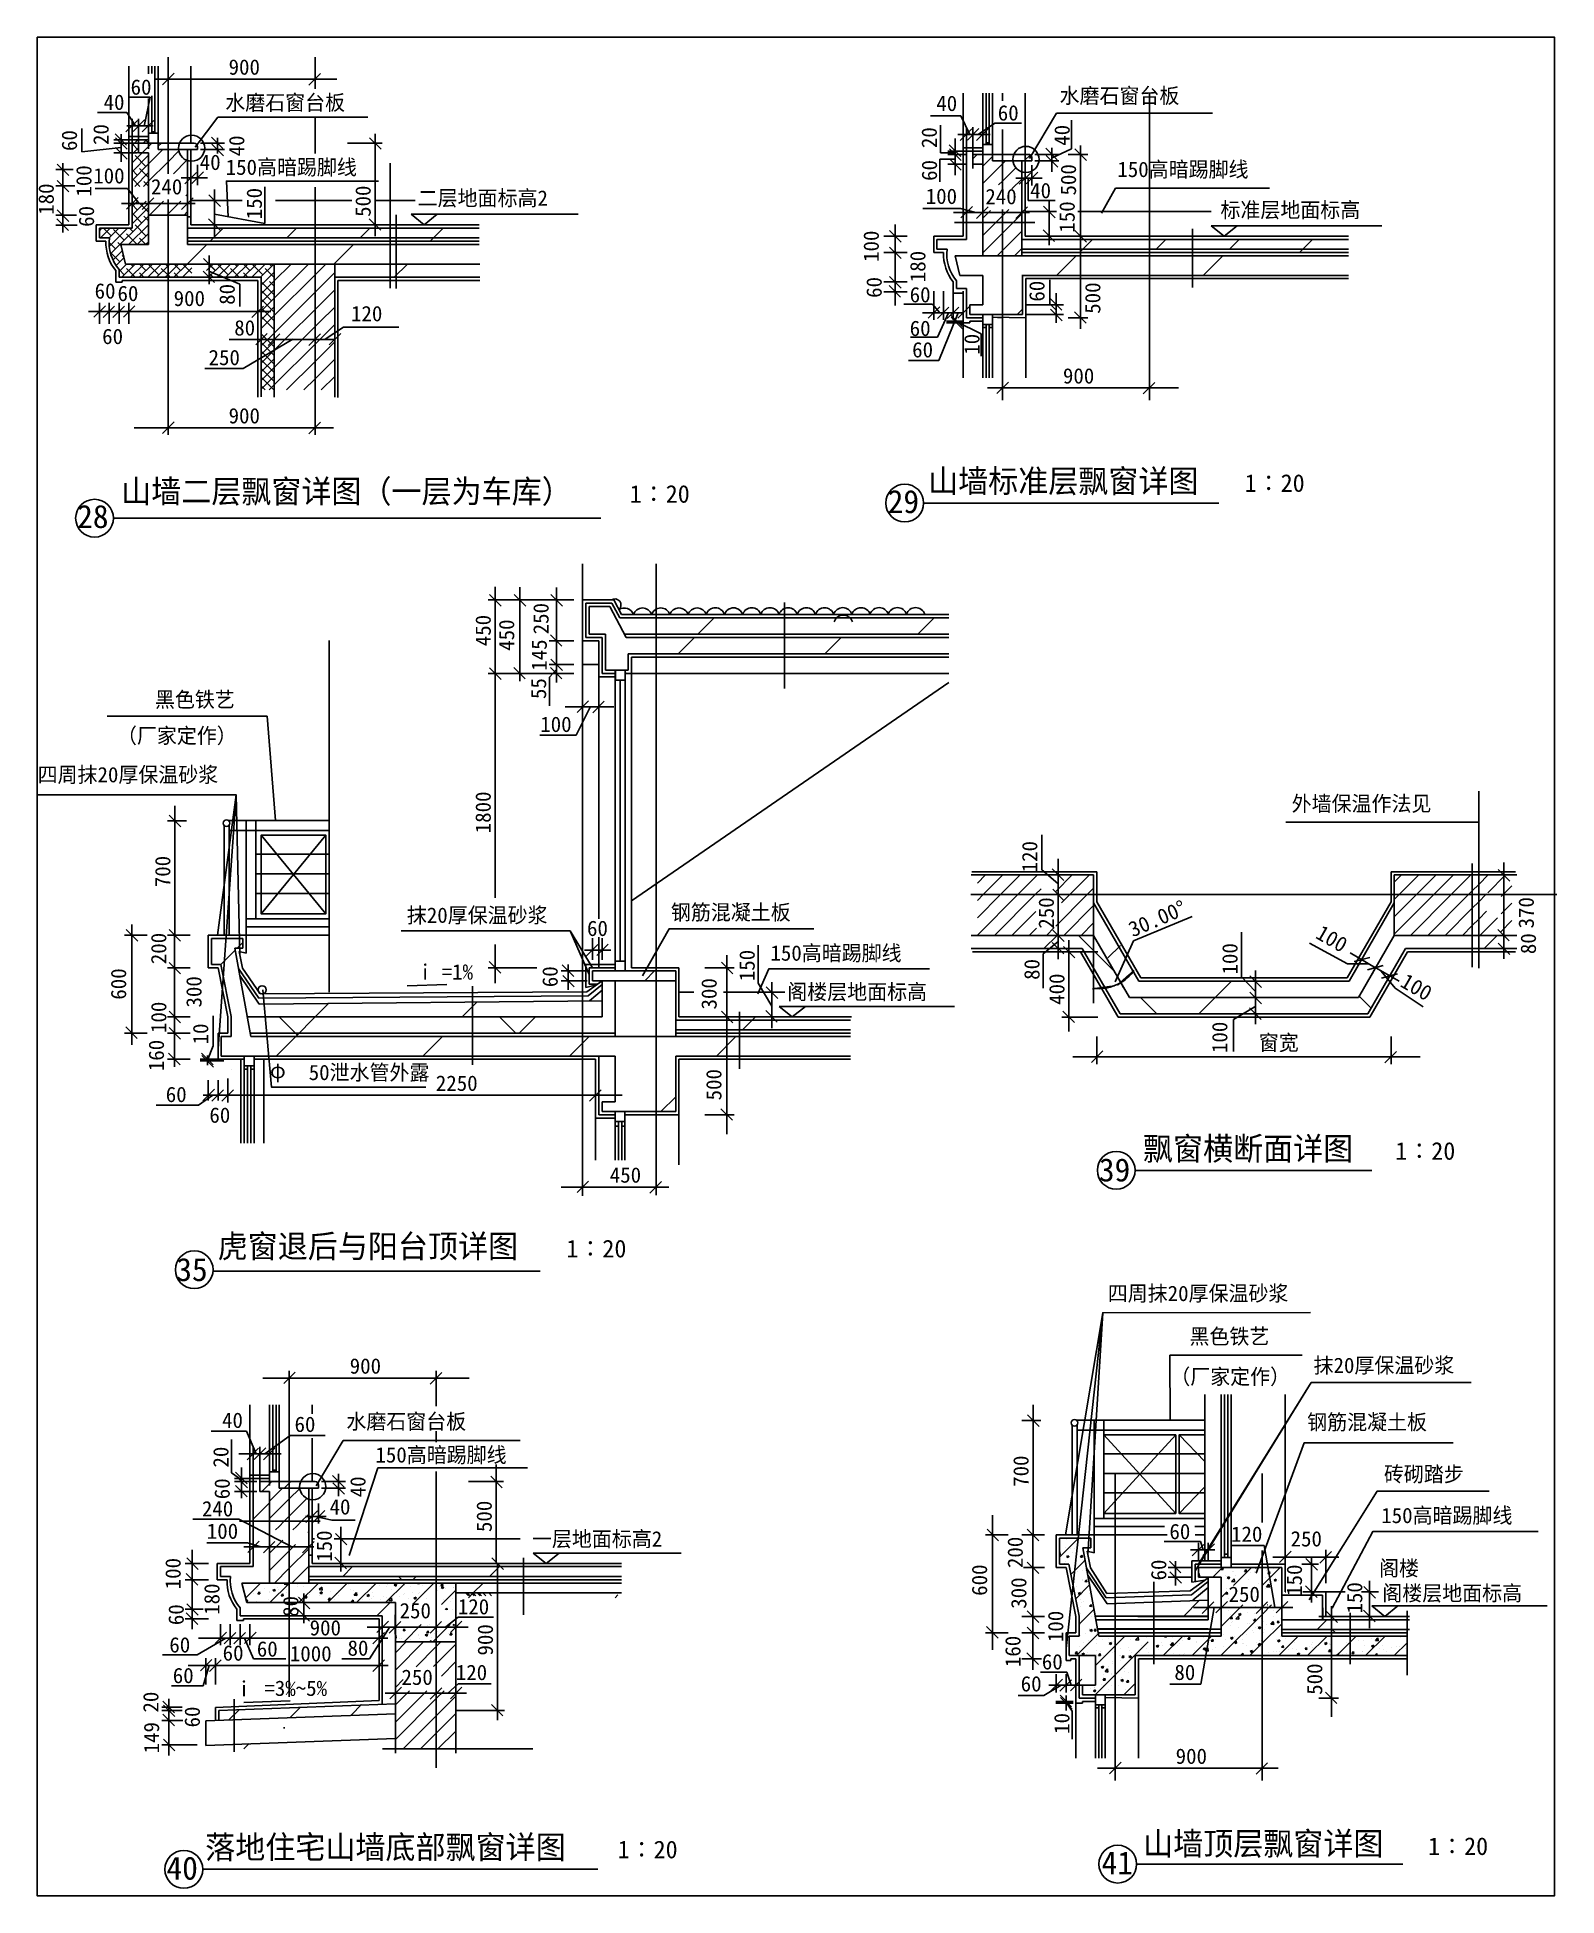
# Model space of a CAD drawing. Header units: metres. Extents: x 15828 to 26417, y -3696 to 9251.
import ezdxf

# ---------------------------------------------------------------- set-up
doc = ezdxf.new("R2010")
doc.units = ezdxf.units.M
for name, color, linetype in [('A-AXI', 3, 'Continuous'), ('BALCONY', 7, 'Continuous'), ('PUB_DIM', 3, 'Continuous'), ('PUB_TEXT', 7, 'Continuous'), ('Q', 4, 'Continuous'), ('S_DOTE', 7, 'Continuous'), ('WALL', 7, 'Continuous'), ('WQ', 7, 'Continuous')]:
    doc.layers.add(name, color=color, linetype=linetype)
pattern_1 = [(45, (0, 0), (-255.6454, 255.6454), [])]
pattern_2 = [(45, (0, 0), (-511.29, 511.29), [])]

msp = doc.modelspace()

# ---------------------------------------------------------------- texts
for s, rotation, p in [('900', 360, (17162.13, 8989.85)), ('60', 360, (16479.3, 8850.43)), ('40', 360, (16291.07, 8744.82)), ('40', 360, (22092.97, 8736.88)), ('60', 360, (22521.53, 8670.55)), ('60', 90, (16105.7, 8458.33)), ('20', 90, (16326.13, 8500.26)), ('40', 90, (17271.45, 8421.04)), ('20', 90, (22096.83, 8478.58)), ('40', 90, (23022.58, 8494.92)), ('40', 360, (16961.18, 8326.2)), ('100', 90, (16206.74, 8140.66)), ('60', 90, (22097.95, 8250.12)), ('500', 90, (23066.6, 8148.41)), ('180', 90, (15943.96, 8013.75)), ('150', 90, (17394.09, 7982.9)), ('500', 90, (18152.11, 7999.33)), ('40', 360, (22747.01, 8129.53)), ('60', 90, (16224.75, 7929.96)), ('150', 90, (23057.39, 7889.48)), ('100', 90, (21692.54, 7685.63)), ('180', 90, (22017.32, 7544.47)), ('60', 360, (16228.63, 7430.13)), ('60', 360, (16388.05, 7413.04)), ('80', 90, (17204.92, 7386.83)), ('60', 90, (21712.69, 7435.16)), ('60', 360, (21907.63, 7404.2)), ('60', 90, (22847.27, 7409.04)), ('500', 90, (23236.16, 7324.53)), ('900', 360, (16779.25, 7378.32)), ('60', 360, (21907.77, 7169.98)), ('60', 360, (16281.18, 7113.41)), ('60', 360, (21924.98, 7020.58)), ('10', 90, (22394.33, 7039.36)), ('450', 90, (18988.69, 5008.84)), ('450', 90, (19152.21, 4976.9)), ('250', 90, (19391.86, 5091.61)), ('145', 90, (19379.15, 4837.8)), ('55', 90, (19374.54, 4640.91)), ('100', 360, (19333.65, 4411.55)), ('1800', 90, (18988.69, 3705.74)), ('120', 90, (22796.98, 3433.51)), ('700', 90, (16756.08, 3330.12)), ('250', 90, (22912.36, 3040.96)), ('30.00°', 23.26, (23461.41, 2980.16)), ('370', 90, (26256.61, 3042.94)), ('200', 90, (16728.06, 2793.87)), ('100', 330, (24728.19, 2980.08)), ('80', 90, (26271.14, 2863.94)), ('150', 90, (20827.61, 2675.58)), ('100', 90, (24192.09, 2722.14)), ('600', 90, (16448.51, 2546.63)), ('60', 90, (19454.84, 2633.63)), ('80', 90, (22812.24, 2684.64)), ('400', 90, (22986.22, 2510.49)), ('100', 330, (25317.84, 2642.91)), ('300', 90, (16973.71, 2492.03)), ('300', 90, (20562.81, 2478.38)), ('100', 90, (16728.23, 2314.47)), ('10', 90, (17020.4, 2235.27)), ('100', 90, (24121.12, 2174.9)), ('160', 90, (16711.82, 2048.75)), ('500', 90, (20596.02, 1845.14)), ('60', 360, (16724.21, 1833.32)), ('60', 360, (17028.17, 1689.27)), ('40', 360, (17116.3, -436.38)), ('60', 360, (17621.49, -464.25)), ('20', 90, (17161.47, -712.43)), ('700', 90, (22736.1, -846.9)), ('60', 90, (17170.25, -933.13)), ('40', 90, (18116.45, -919.68)), ('40', 360, (17865.58, -1039.46)), ('500', 90, (18995.95, -1161.75)), ('150', 90, (17881.77, -1368.97)), ('200', 90, (22696.02, -1412.67)), ('100', 90, (16827.99, -1560.56)), ('600', 90, (22447.27, -1605.94)), ('60', 90, (23695.61, -1498.94)), ('150', 90, (24640.91, -1606.34)), ('180', 90, (17098.69, -1738.26)), ('300', 90, (22720.72, -1696.08)), ('150', 90, (25061.24, -1729.22)), ('60', 90, (16849.52, -1810.36)), ('80', 90, (17648.38, -1752.75)), ('900', 360, (17726.82, -1882.02)), ('900', 90, (19004.01, -2021.82)), ('100', 90, (22977.82, -1928.28)), ('60', 360, (16749.13, -2000.88)), ('60', 360, (17358.83, -2029.51)), ('160', 90, (22679.79, -2102.56)), ('60', 360, (17120.65, -2057.38)), ('60', 360, (22828.62, -2118.76)), ('60', 360, (22681.1, -2271.92)), ('500', 90, (24782.38, -2295.45)), ('20', 90, (16673.31, -2419.16)), ('60', 90, (16962.08, -2522.72)), ('10', 90, (23020.8, -2567.72)), ('149', 90, (16678.21, -2703.43))]:
    msp.add_text(s, height=107, rotation=rotation).set_placement(p)
for s, height, p in [('100', 107, (16218.95, 8232.54)), ('150高暗踢脚线', 107, (17141.74, 8292.33)), ('150高暗踢脚线', 107, (23354.57, 8276.85)), ('240', 107, (16621.15, 8156.07)), ('二层地面标高2', 107, (18479.58, 8077.08)), ('100', 107, (22019.5, 8089.69)), ('240', 107, (22434.79, 8087.47)), ('标准层地面标高', 107, (24073.08, 7994.62)), ('80', 107, (17201.54, 7173.15)), ('120', 107, (18015.06, 7272.27)), ('250', 107, (17022.44, 6966.42)), ('900', 107, (22975.44, 6838.37)), ('900', 107, (17162.13, 6560.98)), ('山墙标准层飘窗详图   ', 161, (22035.84, 6078.81)), ('山墙二层飘窗详图（一层为车库）   ', 161, (16413.51, 6007.03)), ('1∶20', 123, (19956.78, 6008.26)), ('29', 161, (21754.24, 5936.07)), ('1∶20', 123, (24241.4, 6083.88)), ('28', 161, (16106.63, 5832.24)), ('四周抹20厚保温砂浆', 107, (15831.33, 4060.61)), ('抹20厚保温砂浆', 107, (18404.18, 3081.78)), ('钢筋混凝土板', 107, (20243.99, 3102.42)), ('60', 107, (19659.43, 2990.39)), ('150高暗踢脚线', 107, (20937.35, 2818.17)), ('i', 107, (18495.43, 2686.41)), ('阁楼层地面标高', 107, (21054.82, 2547.97)), ('窗宽', 107, (24339.98, 2194.43)), ('2250', 107, (18606.09, 1911.58)), ('飘窗横断面详图   ', 161, (23532.87, 1428.61)), ('39', 161, (23225.66, 1280.59)), ('1∶20', 123, (25291.02, 1431.64)), ('450', 107, (19818.07, 1272.08)), ('虎窗退后与阳台顶详图   ', 161, (17085.89, 748.68)), ('1∶20', 123, (19515.38, 751.36)), ('35', 161, (16797.19, 586.63)), ('四周抹20厚保温砂浆', 107, (23287.89, 447.29)), ('900', 107, (18005.97, -58.44)), ('抹20厚保温砂浆', 107, (24721.79, -53.97)), ('钢筋混凝土板', 107, (24677.28, -449.2)), ('150高暗踢脚线', 107, (18185.16, -677.57)), ('砖砌踏步', 107, (25211.95, -811.57)), ('240', 107, (16976.06, -1052.74)), ('150高暗踢脚线', 107, (25193.44, -1099.41)), ('100', 107, (17010.21, -1208.71)), ('一层地面标高2', 107, (19275.97, -1262.82)), ('60', 107, (23717.32, -1211.23)), ('120', 107, (24146.77, -1229.4)), ('250', 107, (24561.57, -1262.13)), ('阁楼', 107, (25177.85, -1467.03)), ('250', 107, (24129.35, -1648.31)), ('阁楼层地面标高', 107, (25200.81, -1640.53)), ('250', 107, (18353.51, -1762.71)), ('120', 107, (18759.34, -1735.01)), ('80', 107, (17990.79, -2023.09)), ('1000', 107, (17588.93, -2062.29)), ('60', 107, (16773.16, -2214.37)), ('i', 107, (17232.67, -2307.1)), ('250', 107, (18366.55, -2226.52)), ('120', 107, (18745.16, -2192.85)), ('80', 107, (23751.91, -2192.17)), ('900', 107, (23760.76, -2776.52)), ('山墙顶层飘窗详图   ', 161, (23534.21, -3412.14)), ('落地住宅山墙底部飘窗详图   ', 161, (16999.19, -3436.82)), ('1∶20', 123, (19872.55, -3434.35)), ('1∶20', 123, (25519.62, -3411.23)), ('40', 161, (16729.04, -3583.38)), ('41', 161, (23244.59, -3546.96))]:
    msp.add_text(s, height=height).set_placement(p)
at = {"layer": 'A-AXI'}
for s, p in [('黑色铁艺', (16649.02, 4584.12)), ('（厂家定作）', (16384.21, 4332.59)), ('外墙保温作法见', (24569.17, 3859.27)), ('  =1%', (18501.1, 2687.19)), ('   50泄水管外露', (17501.99, 1986.47)), ('黑色铁艺', (23857.13, 147.99)), ('（厂家定作）', (23723.39, -132.42))]:
    msp.add_text(s, height=107, dxfattribs=at).set_placement(p)
at = {"layer": 'PUB_DIM'}
msp.add_text('  =3%~5%', height=107, dxfattribs=at).set_placement((17265.9, -2303.11))
at = {"layer": 'PUB_TEXT'}
for p in [(17138.84, 8742.65), (22952.15, 8790.41), (17982.67, -444.9)]:
    msp.add_text('水磨石窗台板', height=107, dxfattribs=at).set_placement(p)
at = {"layer": 'Q'}
msp.add_text('φ', height=107, dxfattribs=at).set_placement((17449.99, 2000.03))

# ---------------------------------------------------------------- blocks, each defined once
blk = doc.blocks.new('_DIMX')
blk.add_lwpolyline([(-213.13, -208.31), (190, 193.54)])

# ---------------------------------------------------------------- hatches: boundary and pattern name
h = msp.add_hatch()
h.set_pattern_fill('AN33C', scale=113.87)
h.set_pattern_definition(pattern_1)
h.paths.add_polyline_path([(16888.04, 8513.24), (16671.75, 8513.24), (16671.75, 8467.69), (16888.03, 8467.69)])
h.paths.add_polyline_path([(16962.39, 8500.78, -0.03), (16963.25, 8513.24), (16888.04, 8513.24), (16888.03, 8467.69), (16968.62, 8467.69, -0.09)])
h.paths.add_polyline_path([(17093.06, 8490.46, 0.2), (17086.39, 8506.57, 0.2), (17070.28, 8513.24), (17070.29, 8513.24), (16963.25, 8513.24, 0.03), (16962.39, 8500.78, 0.09), (16968.62, 8467.69), (17093.06, 8467.69)])
h = msp.add_hatch()
h.set_pattern_fill('ANSI38', scale=341.61)
h.paths.add_polyline_path([(22416.73, 8366.54), (22348.41, 8366.54), (22347.92, 8366.54), (22347.92, 8434.86), (22416.73, 8434.86), (22416.73, 8457.64), (22302.87, 8457.64), (22302.87, 8298.22), (22302.87, 7960.87), (22416.73, 7960.87), (22416.73, 8144.25)])
h.paths.add_polyline_path([(22416.73, 7924.56), (22302.87, 7924.56), (22302.87, 7842.74), (22097.9, 7842.74), (22097.9, 7774.42), (22168.1, 7774.42, 0.21), (22234.54, 7554.94), (22234.54, 7501.14), (22302.87, 7501.14), (22302.87, 7410.04), (22302.87, 7296.17), (22416.73, 7296.17), (22416.73, 7318.95), (22325.64, 7318.95), (22325.64, 7387.27), (22416.73, 7387.27), (22416.73, 7592.23), (22257.57, 7592.23), (22223.41, 7728.87), (22416.73, 7728.87)])
h.paths.add_polyline_path([(22416.73, 7960.87), (22302.87, 7960.87), (22302.87, 7924.56), (22416.73, 7924.56)])
h = msp.add_hatch()
h.set_pattern_fill('AN33C', scale=113.87)
h.set_pattern_definition(pattern_1)
h.paths.add_polyline_path([(22701.35, 8434.86), (22485.06, 8434.86), (22485.06, 8389.31), (22701.35, 8389.31)])
h.paths.add_polyline_path([(22775.7, 8422.41, -0.03), (22776.56, 8434.86), (22701.35, 8434.86), (22701.35, 8389.31), (22781.93, 8389.31, -0.09)])
h.paths.add_polyline_path([(22906.37, 8412.09, 0.2), (22899.7, 8428.19, 0.2), (22883.59, 8434.86), (22883.6, 8434.86), (22776.56, 8434.86, 0.03), (22775.7, 8422.41, 0.09), (22781.93, 8389.31), (22906.37, 8389.31)])
h = msp.add_hatch()
h.set_pattern_fill('AN33C', scale=227.74)
h.set_pattern_definition(pattern_2)
h.paths.add_polyline_path([(16876.71, 8012.21), (16740.07, 8012.21), (16740.07, 7807.25), (16876.71, 7807.25)])
h.paths.add_polyline_path([(16740.07, 8012.21), (16603.42, 8012.21), (16603.42, 7807.25), (16740.07, 7807.25)])
h = msp.add_hatch()
h.set_pattern_fill('AN33C', scale=113.87)
h.set_pattern_definition(pattern_1)
h.paths.add_polyline_path([(18889.17, 7921.12), (18167.24, 7921.12), (18167.24, 7852.8), (18889.17, 7852.8)])
h.paths.add_polyline_path([(18167.24, 7921.12), (18124.78, 7921.12), (18124.78, 7852.8), (18167.24, 7852.8)])
h.paths.add_polyline_path([(18124.78, 7921.12), (17502.99, 7921.12), (17502.99, 7852.8), (18124.78, 7852.8)])
h.paths.add_polyline_path([(17502.99, 7921.12), (16876.71, 7921.12), (16876.71, 7852.8), (17502.99, 7852.8)])
h = msp.add_hatch()
h.set_pattern_fill('ANSI31', scale=1138.7)
h.paths.add_polyline_path([(16740.07, 7807.25), (16603.42, 7807.25), (16410.1, 7807.25), (16444.26, 7670.61), (16740.07, 7670.61)])
h.paths.add_polyline_path([(17764.89, 7807.25), (16876.71, 7807.25), (16740.07, 7807.25), (16740.07, 7670.61), (17480.21, 7670.61), (17764.89, 7670.61)])
h.paths.add_polyline_path([(18329.73, 7807.25), (17764.89, 7807.25), (17764.89, 7670.61), (18329.73, 7670.61)])
h.paths.add_polyline_path([(18883.6, 7807.25), (18372.19, 7807.25), (18372.19, 7670.61), (18883.6, 7670.61)])
h = msp.add_hatch()
h.set_pattern_fill('AN33C', scale=227.74)
h.set_pattern_definition(pattern_2)
h.paths.add_polyline_path([(16740.07, 7807.25), (16603.42, 7807.25), (16410.1, 7807.25), (16444.26, 7670.61), (16740.07, 7670.61)])
h.paths.add_polyline_path([(17764.89, 7807.25), (16876.71, 7807.25), (16740.07, 7807.25), (16740.07, 7670.61), (17480.21, 7670.61), (17764.89, 7670.61)])
h.paths.add_polyline_path([(18329.73, 7807.25), (17764.89, 7807.25), (17764.89, 7670.61), (18329.73, 7670.61)])
h.paths.add_polyline_path([(18883.6, 7807.25), (18372.19, 7807.25), (18372.19, 7670.61), (18883.6, 7670.61)])
h.paths.add_polyline_path([(18372.19, 7807.25), (18329.73, 7807.25), (18329.73, 7670.61), (18372.19, 7670.61)])
h = msp.add_hatch()
h.set_pattern_fill('ANSI38', scale=341.61)
h.paths.add_polyline_path([(18889.17, 7852.8), (18167.24, 7852.8), (18167.24, 7830.02), (18889.17, 7830.02)])
h.paths.add_polyline_path([(18167.24, 7852.8), (18124.78, 7852.8), (18124.78, 7830.02), (18167.24, 7830.02)])
h.paths.add_polyline_path([(18124.78, 7852.8), (17502.99, 7852.8), (17502.99, 7830.02), (18124.78, 7830.02)])
h.paths.add_polyline_path([(17502.99, 7852.8), (16876.71, 7852.8), (16876.71, 7830.02), (17502.99, 7830.02)])
h = msp.add_hatch()
h.set_pattern_fill('AN33C', scale=113.87)
h.set_pattern_definition(pattern_1)
h.paths.add_polyline_path([(24964.38, 7842.74), (24242.45, 7842.74), (24242.45, 7774.42), (24964.38, 7774.42)])
h.paths.add_polyline_path([(24242.45, 7842.74), (24199.99, 7842.74), (24199.99, 7774.42), (24242.45, 7774.42)])
h.paths.add_polyline_path([(24199.99, 7842.74), (23578.2, 7842.74), (23578.2, 7774.42), (24199.99, 7774.42)])
h.paths.add_polyline_path([(23578.2, 7842.74), (22951.92, 7842.74), (22951.92, 7774.42), (23578.2, 7774.42)])
h = msp.add_hatch()
h.set_pattern_fill('ANSI38', scale=341.61)
h.paths.add_polyline_path([(24964.38, 7774.42), (24242.45, 7774.42), (24242.45, 7751.65), (24964.38, 7751.65)])
h.paths.add_polyline_path([(24242.45, 7774.42), (24199.99, 7774.42), (24199.99, 7751.65), (24242.45, 7751.65)])
h.paths.add_polyline_path([(24199.99, 7774.42), (23578.2, 7774.42), (23578.2, 7751.65), (24199.99, 7751.65)])
h.paths.add_polyline_path([(23578.2, 7774.42), (22951.92, 7774.42), (22951.92, 7751.65), (23578.2, 7751.65)])
h = msp.add_hatch()
h.set_pattern_fill('ANSI38', scale=341.61)
h.paths.add_polyline_path([(17901.53, 7670.61), (17901.53, 7579.51), (18890.94, 7579.51), (18890.94, 7670.61)])
h = msp.add_hatch()
h.set_pattern_fill('ANSI31', scale=1138.7)
h.paths.add_polyline_path([(22553.38, 7728.87), (22257.32, 7728.87), (22257.32, 7592.23), (22416.73, 7592.23), (22416.73, 7387.27), (22325.64, 7387.27), (22325.64, 7318.95), (22553.38, 7318.95)])
h.paths.add_polyline_path([(23578.2, 7728.87), (22690.02, 7728.87), (22553.38, 7728.87), (22553.38, 7318.95), (22694.3, 7318.95), (22694.3, 7592.23), (23578.2, 7592.23)])
h.paths.add_polyline_path([(23879.2, 7728.87), (23578.2, 7728.87), (23578.2, 7592.23), (23714.84, 7592.23), (23879.2, 7592.23)])
h.paths.add_polyline_path([(24919.89, 7728.87), (23907.36, 7728.87), (23907.36, 7592.23), (24919.89, 7592.23)])
h.paths.add_polyline_path([(23907.36, 7728.87), (23879.2, 7728.87), (23879.2, 7592.23), (23907.36, 7592.23)])
h = msp.add_hatch()
h.set_pattern_fill('AN33C', scale=227.74)
h.set_pattern_definition(pattern_2)
h.paths.add_polyline_path([(22553.38, 7728.87), (22257.32, 7728.87), (22257.32, 7592.23), (22416.73, 7592.23), (22416.73, 7387.27), (22325.64, 7387.27), (22325.64, 7318.95), (22553.38, 7318.95)])
h.paths.add_polyline_path([(23578.2, 7728.87), (22690.02, 7728.87), (22553.38, 7728.87), (22553.38, 7318.95), (22694.3, 7318.95), (22694.3, 7592.23), (23578.2, 7592.23)])
h.paths.add_polyline_path([(23879.2, 7728.87), (23578.2, 7728.87), (23578.2, 7592.23), (23714.84, 7592.23), (23879.2, 7592.23)])
h.paths.add_polyline_path([(23907.36, 7728.87), (23879.2, 7728.87), (23879.2, 7592.23), (23907.36, 7592.23)])
h.paths.add_polyline_path([(24919.89, 7728.87), (23907.36, 7728.87), (23907.36, 7592.23), (24919.89, 7592.23)])
h = msp.add_hatch()
h.set_pattern_fill('ANSI38', scale=341.61)
h.paths.add_polyline_path([(22181.44, 5206.04), (21073.64, 5206.04), (21073.64, 5092.17), (22181.44, 5092.17)])
h.paths.add_polyline_path([(21036.41, 5206.04), (20140.52, 5206.04), (20140.52, 5092.17), (21036.41, 5092.17)])
h.paths.add_polyline_path([(21073.64, 5206.04), (21036.41, 5206.04), (21036.41, 5092.17), (21073.64, 5092.17)])
h.paths.add_polyline_path([(20140.52, 5206.04), (19887.08, 5206.04), (19833.14, 5308.52), (19650.95, 5308.52), (19650.95, 5069.39), (19707.89, 5069.39), (19764.82, 5069.39), (19764.82, 4818.88), (19855.92, 4818.88), (19855.92, 4841.66), (19787.59, 4841.66), (19787.59, 5092.17), (19707.89, 5092.17), (19673.73, 5092.17), (19673.73, 5285.74), (19819.39, 5285.74), (19921.27, 5092.17), (20140.52, 5092.17)])
h = msp.add_hatch()
h.set_pattern_fill('AN33C', scale=227.74)
h.set_pattern_definition(pattern_2)
h.paths.add_polyline_path([(20140.52, 5069.39), (19933.26, 5069.39), (19819.39, 5285.74), (19673.73, 5285.74), (19673.73, 5092.17), (19707.89, 5092.17), (19787.59, 5092.17), (19787.59, 4841.66), (19947.01, 4841.66), (19947.01, 4955.52), (20140.52, 4955.52)])
h.paths.add_polyline_path([(21036.41, 5069.39), (20140.52, 5069.39), (20140.52, 4955.52), (21036.41, 4955.52)])
h.paths.add_polyline_path([(22181.44, 5069.39), (21073.64, 5069.39), (21073.64, 4955.52), (22181.44, 4955.52)])
h.paths.add_polyline_path([(21073.64, 5069.39), (21036.41, 5069.39), (21036.41, 4955.52), (21073.64, 4955.52)])
h = msp.add_hatch()
h.set_pattern_fill('ANSI31', scale=1138.7)
h.paths.add_polyline_path([(20140.52, 5069.39), (19933.26, 5069.39), (19819.39, 5285.74), (19673.73, 5285.74), (19673.73, 5092.17), (19707.89, 5092.17), (19787.59, 5092.17), (19787.59, 4841.66), (19947.01, 4841.66), (19947.01, 4955.52), (20140.52, 4955.52)])
h.paths.add_polyline_path([(21036.41, 5069.39), (20140.52, 5069.39), (20140.52, 4955.52), (21036.41, 4955.52)])
h.paths.add_polyline_path([(22181.44, 5069.39), (21073.64, 5069.39), (21073.64, 4955.52), (22181.44, 4955.52)])
h.paths.add_polyline_path([(21073.64, 5069.39), (21036.41, 5069.39), (21036.41, 4955.52), (21073.64, 4955.52)])
h = msp.add_hatch()
h.set_pattern_fill('AN33C', scale=227.74)
h.set_pattern_definition(pattern_2)
h.paths.add_polyline_path([(23465.18, 2561.28), (25008.13, 2561.28), (25284.25, 2993.98), (25284.25, 3221.72), (24942.39, 2675.15), (23530.92, 2675.15), (23189.06, 3221.72), (23189.06, 2993.99)])
h = msp.add_hatch()
h.set_pattern_fill('ANSI31', scale=1138.7)
h.paths.add_polyline_path([(23189.06, 3221.72), (23189.06, 2993.99), (23465.18, 2561.28), (25008.13, 2561.28), (25284.25, 2993.98), (25284.25, 3221.72), (24942.39, 2675.15), (23530.92, 2675.15)])
h = msp.add_hatch()
h.set_pattern_fill('ANSI38', scale=341.61)
h.paths.add_polyline_path([(23189.06, 2993.99), (22372.93, 2993.99), (22372.93, 2902.89), (22933.79, 2902.89), (23110.17, 2902.89), (23189.06, 2766.25)])
h.paths.add_polyline_path([(25363.14, 2902.89), (25420.89, 2902.89), (25827.86, 2902.89), (25827.86, 2993.99), (25420.89, 2993.99), (25284.25, 2993.99), (25034.43, 2561.28), (23438.88, 2561.28), (23189.06, 2993.99), (23189.06, 2766.25), (23373.14, 2447.42), (25100.17, 2447.42)])
h.paths.add_polyline_path([(26101.38, 2993.99), (25872.18, 2993.99), (25872.18, 2902.89), (26101.38, 2902.89)])
h.paths.add_polyline_path([(25872.18, 2993.99), (25827.86, 2993.99), (25827.86, 2902.89), (25872.18, 2902.89)])
h = msp.add_hatch()
h.set_pattern_fill('ANSI31', scale=1138.7)
h.paths.add_polyline_path([(21498.6, 2290.99), (20750.79, 2290.99), (20750.79, 2154.35), (20789.58, 2154.35), (21498.6, 2154.35)])
h.paths.add_polyline_path([(20722.62, 2290.99), (20277.16, 2290.99), (20277.16, 2290.99), (20140.52, 2290.99), (20140.52, 1767.2), (20277.17, 1767.2), (20277.17, 2154.35), (20722.62, 2154.35)])
h.paths.add_polyline_path([(20140.52, 2290.99), (19628.11, 2290.99), (19628.11, 2154.35), (19855.85, 2154.35), (19855.85, 1835.52), (19764.76, 1835.52), (19764.76, 1767.2), (20140.52, 1767.2)])
h.paths.add_polyline_path([(19628.11, 2290.99), (18861.12, 2290.99), (18861.12, 2154.35), (19628.11, 2154.35)])
h.paths.add_polyline_path([(18817.3, 2290.99), (17317.72, 2290.99), (17220.63, 2820.13), (17133.42, 2663.74), (17179.64, 2429.4), (17179.64, 2290.99), (17111.32, 2290.99), (17111.32, 2154.35), (17384.9, 2154.35), (18817.3, 2154.35)])
h.paths.add_polyline_path([(17205, 2905.33), (17260.78, 2905.33), (17260.78, 2973.65), (17077.36, 2973.65), (17043.29, 2876.61), (17043.29, 2791.46), (17108.22, 2791.46), (17133.42, 2663.74), (17220.63, 2820.13)])
h = msp.add_hatch()
h.set_pattern_fill('AN33C', scale=227.74)
h.set_pattern_definition(pattern_2)
h.paths.add_polyline_path([(21498.6, 2290.99), (20750.79, 2290.99), (20750.79, 2154.35), (20789.58, 2154.35), (21498.6, 2154.35)])
h.paths.add_polyline_path([(20722.62, 2290.99), (20277.16, 2290.99), (20277.16, 2290.99), (20140.52, 2290.99), (20140.52, 1767.2), (20277.17, 1767.2), (20277.17, 2154.35), (20722.62, 2154.35)])
h.paths.add_polyline_path([(20140.52, 2290.99), (19628.11, 2290.99), (19628.11, 2154.35), (19855.85, 2154.35), (19855.85, 1835.52), (19764.76, 1835.52), (19764.76, 1767.2), (20140.52, 1767.2)])
h.paths.add_polyline_path([(19628.11, 2290.99), (18861.12, 2290.99), (18861.12, 2154.35), (19628.11, 2154.35)])
h.paths.add_polyline_path([(18861.12, 2290.99), (18817.3, 2290.99), (18817.3, 2154.35), (18861.12, 2154.35)])
h.paths.add_polyline_path([(18817.3, 2290.99), (17317.72, 2290.99), (17220.63, 2820.13), (17133.42, 2663.74), (17179.64, 2429.4), (17179.64, 2290.99), (17111.32, 2290.99), (17111.32, 2154.35), (17384.9, 2154.35), (18817.3, 2154.35)])
h.paths.add_polyline_path([(17205, 2905.33), (17260.78, 2905.33), (17260.78, 2973.65), (17077.36, 2973.65), (17043.29, 2876.61), (17043.29, 2791.46), (17108.22, 2791.46), (17133.42, 2663.74), (17220.63, 2820.13)])
h = msp.add_hatch()
h.set_pattern_fill('ANSI31', scale=1138.7)
h.paths.add_polyline_path([(19696.5, 2746.47), (19696.5, 2678.15), (20140.52, 2678.15), (20140.52, 2746.47)])
h.paths.add_polyline_path([(20140.52, 2746.47), (20140.52, 2678.15), (20277.23, 2678.15), (20277.23, 2746.47)])
h = msp.add_hatch()
h.set_pattern_fill('AN33C', scale=227.74)
h.set_pattern_definition(pattern_2)
h.paths.add_polyline_path([(20140.52, 2678.15), (20140.52, 2746.47), (19696.5, 2746.47), (19696.5, 2678.15)])
h.paths.add_polyline_path([(20277.23, 2678.15), (20277.23, 2746.47), (20140.52, 2746.47), (20140.52, 2678.15)])
h = msp.add_hatch()
h.set_pattern_fill('AN33C', scale=227.74)
h.set_pattern_definition(pattern_2)
h.paths.add_polyline_path([(17375.04, 2516.17), (17239.74, 2716), (17292.64, 2427.64), (18817.3, 2427.64), (18817.3, 2529.44)])
h.paths.add_polyline_path([(18817.3, 2427.64), (18861.12, 2427.64), (18861.12, 2529.84), (18817.3, 2529.44)])
h.paths.add_polyline_path([(18861.12, 2529.84), (18861.12, 2427.64), (19628.11, 2427.64), (19628.11, 2536.9)])
h.paths.add_polyline_path([(19764.82, 2427.64), (19764.82, 2538.15), (19628.11, 2536.9), (19628.11, 2427.64)])
h = msp.add_hatch()
h.set_pattern_fill('AN32C', scale=227.74)
h.set_pattern_definition(pattern_2)
h.paths.add_polyline_path([(17375.04, 2516.17), (17239.74, 2716), (17292.64, 2427.64), (18817.3, 2427.64), (18817.3, 2529.44)])
h.paths.add_polyline_path([(19628.11, 2427.64), (19628.11, 2536.9), (18861.12, 2529.84), (18861.12, 2427.64)])
h.paths.add_polyline_path([(18817.3, 2427.64), (18861.12, 2427.64), (18861.12, 2529.84), (18817.3, 2529.44)])
h = msp.add_hatch()
h.set_pattern_fill('ANSI38', scale=341.61)
h.paths.add_polyline_path([(19628.11, 2313.77), (19628.11, 2427.64), (18861.12, 2427.64), (18861.12, 2313.77)])
h.paths.add_polyline_path([(19855.92, 2313.77), (19855.92, 2678.15), (19764.82, 2678.15), (19764.82, 2427.64), (19628.11, 2427.64), (19628.11, 2313.77)])
h.paths.add_polyline_path([(18817.3, 2290.99), (18817.3, 2427.64), (17292.64, 2427.64), (17317.72, 2290.99)])
h.paths.add_polyline_path([(18817.3, 2313.77), (18861.12, 2313.77), (18861.12, 2427.64), (18817.3, 2427.64)])
h = msp.add_hatch()
h.set_pattern_fill('ANSI31', scale=683.2)
h.paths.add_polyline_path([(20140.52, 2678.15), (19855.92, 2678.15), (19855.92, 2290.99), (20140.52, 2290.99)])
h.paths.add_polyline_path([(20277.23, 2678.15), (20140.52, 2678.15), (20140.52, 2290.99), (20277.23, 2290.99)])
h = msp.add_hatch()
h.set_pattern_fill('AN33C', scale=227.74)
h.set_pattern_definition(pattern_2)
h.paths.add_polyline_path([(21498.6, 2427.6), (20750.79, 2427.6), (20750.79, 2313.77), (21498.6, 2313.77)])
h.paths.add_polyline_path([(20722.62, 2404.86), (20277.23, 2404.86), (20277.23, 2336.54), (20722.62, 2336.54)])
h.paths.add_polyline_path([(20750.79, 2404.86), (20722.62, 2404.86), (20722.62, 2336.54), (20750.79, 2336.54)])
h = msp.add_hatch()
h.set_pattern_fill('ANSI38', scale=341.61)
h.paths.add_polyline_path([(19855.85, 2154.35), (19741.98, 2154.35), (19741.98, 1744.42), (19855.73, 1744.42), (19855.73, 1767.2), (19764.76, 1767.2), (19764.76, 1835.52), (19855.85, 1835.52)])
h = msp.add_hatch()
h.set_pattern_fill('ANSI38', scale=341.61)
h.paths.add_polyline_path([(17447.26, -878.98), (17378.94, -878.98), (17378.94, -878.98), (17378.94, -810.66), (17447.26, -810.66), (17447.26, -787.88), (17333.39, -787.88), (17333.39, -947.3), (17333.39, -1086.23), (17447.26, -1086.23)])
h.paths.add_polyline_path([(17447.26, -1122.54), (17333.39, -1122.54), (17333.39, -1402.78), (17105.65, -1402.78), (17105.65, -1471.1), (17175.86, -1471.1, 0.21), (17242.3, -1690.58), (17242.3, -1744.38), (17310.62, -1744.38), (17583.9, -1744.38), (17583.9, -1653.29), (17288.09, -1653.29), (17253.93, -1516.65), (17447.26, -1516.65)])
h.paths.add_polyline_path([(17447.26, -1122.54), (17447.26, -1086.23), (17333.39, -1086.23), (17333.39, -1122.54)])
h.paths.add_polyline_path([(18232.96, -1744.38), (18232.96, -2362.69), (18324.05, -2359.31), (18324.05, -1653.29), (17583.9, -1653.29), (17583.9, -1744.38)])
h = msp.add_hatch()
h.set_pattern_fill('AN33C', scale=113.87)
h.set_pattern_definition(pattern_1)
h.paths.add_polyline_path([(17731.87, -810.66), (17515.58, -810.66), (17515.58, -856.21), (17731.87, -856.21)])
h.paths.add_polyline_path([(17806.23, -823.11, -0.03), (17807.08, -810.66), (17731.87, -810.66), (17731.87, -856.21), (17812.45, -856.21, -0.09)])
h.paths.add_polyline_path([(17936.9, -833.43, 0.2), (17930.23, -817.33, 0.2), (17914.12, -810.66), (17914.12, -810.66), (17807.08, -810.66, 0.03), (17806.23, -823.11, 0.09), (17812.45, -856.21), (17936.9, -856.21)])
h = msp.add_hatch()
h.set_pattern_fill('AN33C', scale=227.74)
h.set_pattern_definition(pattern_2)
h.paths.add_polyline_path([(19173.56, -1402.78), (18608.72, -1402.78), (18608.72, -1471.1), (19173.56, -1471.1)])
h.paths.add_polyline_path([(18608.72, -1402.78), (17720.55, -1402.78), (17720.55, -1471.1), (18608.72, -1471.1)])
h.paths.add_polyline_path([(19872.29, -1402.78), (19216.02, -1402.78), (19216.02, -1471.1), (19872.29, -1471.1)])
h.paths.add_polyline_path([(19216.02, -1402.78), (19173.56, -1402.78), (19173.56, -1471.1), (19216.02, -1471.1)])
h.paths.add_polyline_path([(19872.29, -1516.65), (19216.02, -1516.65), (19216.02, -1584.97), (19872.29, -1584.97)])
h.paths.add_polyline_path([(19173.56, -1516.65), (18745.37, -1516.65), (18745.37, -1584.97), (19173.56, -1584.97)])
h.paths.add_polyline_path([(19216.02, -1516.65), (19173.56, -1516.65), (19173.56, -1584.97), (19216.02, -1584.97)])
h = msp.add_hatch()
h.set_pattern_fill('ANSI38', scale=341.61)
h.paths.add_polyline_path([(19873.4, -1471.1), (19216.02, -1471.1), (19216.02, -1493.87), (19873.4, -1493.87)])
h.paths.add_polyline_path([(19173.56, -1471.1), (18608.72, -1471.1), (18608.72, -1493.87), (19173.56, -1493.87)])
h.paths.add_polyline_path([(18608.72, -1471.1), (17720.55, -1471.1), (17720.55, -1493.87), (18608.72, -1493.87)])
h = msp.add_hatch()
h.set_pattern_fill('AN32C', scale=227.74)
h.set_pattern_definition(pattern_2)
h.paths.add_polyline_path([(23338.7, -1658.94), (23283.58, -1660.77), (23148.29, -1461.02), (23200.87, -1747.6), (23338.7, -1747.59)])
h.paths.add_polyline_path([(23569.5, -1651.24), (23338.7, -1658.94), (23338.7, -1747.59), (23569.5, -1747.57)])
h.paths.add_polyline_path([(23987.76, -1637.29), (23608.97, -1649.92), (23608.97, -1747.57), (23987.76, -1747.54)])
h = msp.add_hatch()
h.set_pattern_fill('ANSI38', scale=341.61)
h.paths.add_polyline_path([(23569.5, -1772.15), (23338.7, -1772.15), (23338.7, -1835.75), (23569.5, -1835.75)])
h.paths.add_polyline_path([(23338.7, -1772.15), (23205.37, -1772.15), (23217.04, -1835.75), (23338.7, -1835.75)])
h.paths.add_polyline_path([(23608.97, -1772.15), (23569.5, -1772.15), (23569.5, -1835.75), (23608.97, -1835.75)])
h.paths.add_polyline_path([(24078.85, -1476.08), (23987.76, -1476.08), (23987.76, -1772.15), (23608.97, -1772.15), (23608.97, -1838.31), (24078.85, -1838.31)])
h = msp.add_hatch()
h.set_pattern_fill('ANSI31', scale=227.74)
h.paths.add_polyline_path([(19875.09, -1584.97), (18748.04, -1584.97), (18748.04, -1619.13), (19875.09, -1619.13)])
h = msp.add_hatch()
h.set_pattern_fill('ANSI31', scale=341.6)
h.paths.add_polyline_path([(24500.16, -1601.34), (24500.16, -1696.06), (24500.16, -1772.14), (24784.84, -1772.14), (24784.84, -1601.34)])
h = msp.add_hatch()
h.set_pattern_fill('AN33C', scale=227.74)
h.set_pattern_definition(pattern_2)
h.paths.add_polyline_path([(24937.07, -1840.46), (24937.07, -1772.14), (24500.16, -1772.14), (24500.16, -1840.46)])
h.paths.add_polyline_path([(25373.7, -1840.46), (25373.7, -1772.14), (24976.54, -1772.14), (24976.54, -1840.46)])
h.paths.add_polyline_path([(24937.07, -1772.14), (24937.07, -1840.46), (24976.54, -1840.46), (24976.54, -1772.14)])
h = msp.add_hatch()
h.set_pattern_fill('ANSI38', scale=341.61)
h.paths.add_polyline_path([(24897.63, -1840.46), (24500.16, -1840.46), (24500.16, -1863.24), (24897.63, -1863.24)])
h.paths.add_polyline_path([(25390.16, -1840.46), (24937.11, -1840.46), (24937.11, -1863.24), (25390.16, -1863.24)])
h.paths.add_polyline_path([(24937.11, -1840.46), (24897.63, -1840.46), (24897.63, -1863.24), (24937.11, -1863.24)])
h = msp.add_hatch()
h.set_pattern_fill('ANSI38', scale=341.61)
h.paths.add_polyline_path([(23202.06, -2022.66), (23088.19, -2022.66), (23088.19, -2204.85), (23088.19, -2318.72), (23202.06, -2318.72), (23202.06, -2295.95), (23110.96, -2295.95), (23110.96, -2227.63), (23202.06, -2227.63)])
h = msp.add_hatch()
h.set_pattern_fill('AR-SAND', scale=22.77)
h.paths.add_polyline_path([(17003.42, -2477.03), (17003.42, -2647.98), (18324.05, -2598.65), (18324.05, -2427.68)])
h = msp.add_hatch()
h.set_pattern_fill('AN33C', scale=91.1)
h.set_pattern_definition([(45, (0, 0), (-204.5253, 204.5253), [])])
h.paths.add_polyline_path([(18187.41, -2363.51), (18187.41, -2359.31), (17094.27, -2404.86), (17094.27, -2473.24), (18187.41, -2427.69)])
h = msp.add_hatch()
h.set_pattern_fill('ANSI38', scale=341.61)
h.paths.add_polyline_path([(18187.41, -2632.84), (18187.41, -2598.65), (17003.42, -2647.98), (17004.85, -2682.11)])

# ---------------------------------------------------------------- linework, layer by layer
for p, q in [((16466.78, 8558.78), (16466.78, 9048.66)), ((16603.42, 8995.23), (16603.42, 9048.66)), ((16626.2, 8997.52), (16626.2, 9048.66)), ((16648.97, 8581.56), (16648.97, 9048.66)), ((16671.75, 8581.56), (16671.75, 9048.66)), ((16899.48, 8513.24), (16899.48, 9048.66)), ((16616.56, 8833.45), (16472.9, 8833.45)), ((16573.95, 8631.54), (16616.56, 8833.45)), ((16603.42, 8581.56), (16603.42, 8824.94)), ((16626.2, 8581.56), (16626.2, 8843.67)), ((22280.09, 8480.41), (22280.09, 8862.07)), ((22416.73, 8503.18), (22416.73, 8862.07)), ((22439.51, 8503.18), (22439.51, 8862.07)), ((22462.28, 8503.18), (22462.28, 8862.07)), ((22485.06, 8503.18), (22485.06, 8862.07)), ((22712.79, 7865.48), (22712.79, 8862.07)), ((16453.5, 8727.69), (16249.75, 8727.69)), ((16512.41, 8633.14), (16453.5, 8727.69)), ((16929.04, 8484.13), (17087.16, 8694.23)), ((17087.16, 8694.23), (18133.1, 8694.23)), ((22264.05, 8703.9), (22053.69, 8703.9)), ((22326.33, 8573.93), (22264.05, 8703.9)), ((22742.35, 8405.75), (22929.66, 8721.73)), ((22929.66, 8721.73), (24016.99, 8721.73)), ((16139.32, 8451.95), (16139.92, 8614.67)), ((16466.78, 8558.78), (16601.79, 8558.78)), ((16603.42, 8581.56), (16671.75, 8581.56)), ((16603.42, 8581.56), (16671.75, 8581.56)), ((16603.42, 8513.24), (16603.42, 8581.56)), ((16603.42, 8581.56), (16671.75, 8581.56)), ((16648.97, 8592.94), (16626.2, 8592.94)), ((16671.75, 8513.24), (16671.75, 8581.56)), ((16671.75, 8513.24), (16671.75, 8581.56)), ((16671.75, 8513.24), (16671.75, 8581.56)), ((16671.75, 8513.24), (16671.75, 8581.56)), ((16671.75, 8581.56), (16671.75, 8513.24)), ((22121.53, 8446.07), (22121.53, 8637.53)), ((22384.66, 8573.93), (22500.91, 8652.74)), ((22500.91, 8652.74), (22687.74, 8652.74)), ((23034.97, 8472.73), (23034.97, 8672.52)), ((16413.44, 8481.91), (16139.32, 8451.95)), ((16489.56, 8495.58), (16529.99, 8536.01)), ((16489.56, 8536.01), (16489.56, 8262.73)), ((16534.61, 8462.4), (16489.56, 8507.45)), ((16489.56, 8435.19), (16534.61, 8480.24)), ((16489.56, 8374.8), (16559.67, 8444.92)), ((16489.56, 8314.41), (16603.42, 8428.28)), ((16491.19, 8536.01), (16603.42, 8536.01)), ((16586.08, 8350.55), (16510.59, 8426.03)), ((16525.69, 8531.71), (16521.39, 8536.01)), ((16534.61, 8444.92), (16534.61, 8513.24)), ((16534.61, 8513.24), (16670.11, 8513.24)), ((16534.61, 8444.92), (16534.61, 8444.92)), ((16535.1, 8444.92), (16534.61, 8444.92)), ((16534.61, 8444.92), (16534.61, 8444.92)), ((16603.42, 8444.92), (16535.1, 8444.92)), ((16535.1, 8444.92), (16535.1, 8444.92)), ((16536.24, 8513.24), (16671.75, 8513.24)), ((16555.88, 8441.13), (16552.09, 8444.92)), ((16559.67, 8444.92), (16627.99, 8513.24)), ((16567.6, 8513.24), (16590.38, 8536.01)), ((16603.42, 8514.36), (16581.77, 8536.01)), ((16603.42, 8367.89), (16703.22, 8467.69)), ((16603.42, 7807.25), (16603.42, 8444.92)), ((16671.75, 8513.24), (16922.26, 8513.24)), ((16671.75, 8513.24), (16671.75, 8467.69)), ((16671.75, 8467.69), (16876.71, 8467.69)), ((16740.07, 8513.24), (16922.26, 8513.24)), ((16740.07, 8383.76), (16815.33, 8459.03)), ((16876.71, 8467.69), (16876.71, 7807.25)), ((16945.03, 8467.69), (16876.71, 8467.69)), ((16899.48, 7943.85), (16899.48, 8467.69)), ((16945.03, 8490.46), (16945.03, 8467.69)), ((22224.71, 8446.07), (22121.53, 8446.07)), ((22280.09, 8275.45), (22280.09, 8480.41)), ((22280.09, 8480.41), (22415.1, 8480.41)), ((22302.87, 8298.22), (22302.87, 8457.64)), ((22302.87, 8457.64), (22416.73, 8457.64)), ((22347.92, 8404.33), (22378.45, 8434.86)), ((22347.92, 8366.54), (22347.92, 8434.86)), ((22347.92, 8434.86), (22483.42, 8434.86)), ((22416.73, 8503.18), (22485.06, 8503.18)), ((22416.73, 8503.18), (22485.06, 8503.18)), ((22416.73, 8434.86), (22416.73, 8503.18)), ((22416.73, 8434.86), (22416.73, 8503.18)), ((22416.73, 8434.86), (22416.73, 8503.18)), ((22416.73, 8503.18), (22485.06, 8503.18)), ((22416.73, 8352.37), (22485.06, 8420.69)), ((22462.28, 8514.57), (22439.51, 8514.57)), ((22485.06, 8434.86), (22485.06, 8503.18)), ((22485.06, 8434.86), (22485.06, 8503.18)), ((22485.06, 8503.18), (22485.06, 8434.86)), ((22485.06, 8434.86), (22485.06, 8389.31)), ((22485.06, 8434.86), (22735.57, 8434.86)), ((22896.39, 8407.89), (23034.97, 8472.73)), ((16495.49, 8380.74), (16489.56, 8386.68)), ((16489.56, 8254.03), (16603.42, 8367.89)), ((16525.69, 8290.16), (16489.56, 8326.29)), ((16508.11, 8212.2), (16603.42, 8307.51)), ((16533.47, 8347.81), (16533.47, 8347.81)), ((16603.42, 8272.81), (16540.78, 8335.45)), ((16541.59, 8378.12), (16541.59, 8378.12)), ((16603.42, 8393.58), (16601.17, 8395.84)), ((16603.42, 8247.12), (16740.07, 8383.76)), ((16777.45, 8300.36), (16870.54, 8393.45)), ((18287.11, 7502.7), (18287.11, 8372.59)), ((22225.35, 8400.99), (22118.38, 8400.99)), ((22118.38, 8400.99), (22118.38, 8242.75)), ((22302.87, 7842.74), (22302.87, 8298.22)), ((22416.73, 8366.54), (22348.41, 8366.54)), ((22348.41, 8366.54), (22348.41, 8366.54)), ((22416.73, 8231.59), (22553.38, 8368.24)), ((22416.73, 8366.54), (22416.73, 7728.87)), ((22485.06, 8389.31), (22690.02, 8389.31)), ((22553.38, 8368.24), (22574.45, 8389.31)), ((22553.38, 8247.46), (22647.52, 8341.6)), ((22758.34, 8389.31), (22690.02, 8389.31)), ((22690.02, 7804.96), (22690.02, 8389.31)), ((22758.34, 8412.09), (22758.34, 8389.31)), ((16456.63, 8197.81), (16232.88, 8197.81)), ((16538.35, 8092.84), (16456.63, 8197.81)), ((16466.78, 7943.89), (16466.78, 8239.95)), ((16543.26, 8212.2), (16489.56, 8265.9)), ((16489.56, 7921.12), (16489.56, 8262.73)), ((16489.56, 8262.73), (16489.56, 8262.73)), ((16568.5, 8212.2), (16603.42, 8247.12)), ((16603.42, 8212.42), (16570.98, 8244.87)), ((16865.03, 8146.4), (16876.71, 8158.08)), ((17414.82, 7954.35), (17414.82, 8209.2)), ((22280.09, 7865.52), (22280.09, 8275.45)), ((22527.51, 8221.6), (22553.38, 8247.46)), ((22620.5, 8193.81), (22690.02, 8263.33)), ((22690.02, 7728.87), (22690.02, 8220.53)), ((22712.79, 7865.48), (22712.79, 8220.53)), ((22732.98, 8268.18), (22732.98, 8114.44)), ((16489.56, 8072.86), (16526.41, 8109.71)), ((16489.56, 8012.47), (16586.8, 8109.71)), ((16525.69, 8048.6), (16489.56, 8084.74)), ((16489.56, 7952.09), (16603.42, 8065.95)), ((16603.42, 8031.26), (16540.78, 8093.9)), ((16586.08, 8108.99), (16585.35, 8109.71)), ((16610.07, 8012.21), (16707.57, 8109.71)), ((16740.07, 8021.43), (16828.35, 8109.71)), ((16851.62, 8012.21), (16876.71, 8037.3)), ((22261.77, 8058.18), (21998.6, 8058.18)), ((22368.08, 8030.32), (22261.77, 8058.18)), ((22280.09, 7865.52), (22280.09, 8144.25)), ((22302.87, 7842.74), (22302.87, 8144.25)), ((22416.73, 7990.04), (22470.92, 8044.23)), ((22553.38, 8005.91), (22597.96, 8050.49)), ((22689.57, 8142.1), (22690.02, 8142.55)), ((22732.98, 8114.44), (22921.33, 8114.44)), ((16239.04, 7830.02), (16239.04, 7943.89)), ((16239.04, 7943.89), (16466.78, 7943.89)), ((16261.82, 7905.51), (16277.42, 7921.12)), ((16261.82, 7852.8), (16261.82, 7921.12)), ((16261.82, 7921.12), (16489.56, 7921.12)), ((16489.56, 7921.12), (16261.82, 7921.12)), ((16261.82, 7921.12), (16261.82, 7852.8)), ((16269.49, 7852.8), (16337.81, 7921.12)), ((16344.52, 7867.44), (16290.84, 7921.12)), ((16329.88, 7852.8), (16398.2, 7921.12)), ((16331, 7793.53), (16458.59, 7921.12)), ((16340.25, 7742.39), (16603.42, 8005.57)), ((16435.1, 7837.25), (16359.62, 7912.73)), ((16465.5, 7807.25), (16603.42, 7945.18)), ((16495.49, 7897.63), (16472.01, 7921.12)), ((16555.88, 7958.02), (16489.56, 8024.35)), ((16586.08, 7867.44), (16510.59, 7942.93)), ((16603.42, 7970.87), (16570.98, 8003.31)), ((16603.42, 7910.48), (16601.17, 7912.73)), ((16603.42, 8012.21), (16876.71, 8012.21)), ((16730.85, 8012.21), (16740.07, 8021.43)), ((16876.71, 7921.12), (18908.67, 7921.12)), ((16899.48, 7943.85), (18908.67, 7943.85)), ((17062.99, 8018.06), (17414.82, 7954.35)), ((18329.57, 8013.8), (18329.57, 7500.69)), ((22220.14, 7960.87), (22780.27, 7960.87)), ((22416.73, 7869.27), (22472.03, 7924.56)), ((22472.03, 7924.56), (22508.34, 7960.87)), ((22508.34, 7960.87), (22553.38, 8005.91)), ((22553.38, 7885.13), (22592.81, 7924.56)), ((22553.38, 7764.36), (22690.02, 7901)), ((22592.81, 7924.56), (22629.12, 7960.87)), ((22629.12, 7960.87), (22690.02, 8021.77)), ((23879.2, 7916.46), (23879.2, 7506.99)), ((16307.37, 7830.02), (16239.04, 7830.02)), ((16332.02, 7852.8), (16261.82, 7852.8)), ((16261.82, 7852.8), (16332.02, 7852.8)), ((16374.72, 7776.86), (16329.93, 7821.64)), ((16411.89, 7800.07), (16389.81, 7822.15)), ((16410.1, 7807.25), (16603.42, 7807.25)), ((16444.26, 7670.61), (16410.1, 7807.25)), ((16525.49, 7807.25), (16450.2, 7882.54)), ((16525.88, 7807.25), (16603.42, 7884.79)), ((16585.88, 7807.25), (16540.78, 7852.34)), ((16586.27, 7807.25), (16603.42, 7824.4)), ((16876.71, 7852.8), (18908.67, 7852.8)), ((16876.71, 7830.02), (18909.01, 7830.02)), ((16876.71, 7807.25), (18909.01, 7807.25)), ((22075.13, 7751.65), (22075.13, 7865.52)), ((22075.13, 7865.52), (22280.09, 7865.52)), ((22302.87, 7842.74), (22097.9, 7842.74)), ((22097.9, 7842.74), (22097.9, 7774.42)), ((22097.9, 7774.42), (22097.9, 7842.74)), ((22097.9, 7842.74), (22302.87, 7842.74)), ((22097.9, 7774.42), (22168.1, 7774.42)), ((22168.1, 7774.42), (22097.9, 7774.42)), ((22416.73, 7748.49), (22553.38, 7885.13)), ((22638.67, 7728.87), (22690.02, 7780.22)), ((22690.02, 7842.74), (24964.04, 7842.74)), ((22690.02, 7774.42), (24964.04, 7774.42)), ((22712.79, 7865.48), (24964.04, 7865.48)), ((16404.91, 7686.28), (16337.33, 7753.86)), ((16356.53, 7698.29), (16421.18, 7762.93)), ((16378.34, 7659.71), (16433.25, 7714.62)), ((16398.46, 7619.44), (16449.63, 7670.61)), ((16418.92, 7579.51), (16510.02, 7670.61)), ((16432.02, 7719.56), (16420.01, 7731.57)), ((17480.21, 7670.61), (16444.26, 7670.61)), ((16511.67, 7579.51), (16450.2, 7640.99)), ((16479.31, 7579.51), (16570.41, 7670.61)), ((16495.49, 7656.08), (16480.97, 7670.61)), ((16539.7, 7579.51), (16630.79, 7670.61)), ((16586.08, 7625.89), (16541.36, 7670.61)), ((16600.09, 7579.51), (16691.18, 7670.61)), ((16676.66, 7595.69), (16601.74, 7670.61)), ((16660.48, 7579.51), (16740.07, 7659.1)), ((16740.07, 7592.67), (16691.75, 7640.99)), ((16737.05, 7656.08), (16722.52, 7670.61)), ((16740.07, 7659.1), (16751.57, 7670.61)), ((16740.07, 7598.72), (16811.96, 7670.61)), ((16781.25, 7579.51), (16872.35, 7670.61)), ((16827.63, 7625.89), (16782.91, 7670.61)), ((16841.64, 7579.51), (16906.41, 7644.28)), ((16906.41, 7607.49), (16843.3, 7670.61)), ((17008.89, 7625.99), (17053.51, 7670.61)), ((17022.8, 7579.51), (17113.9, 7670.61)), ((17069.18, 7625.89), (17024.46, 7670.61)), ((17083.19, 7579.51), (17174.29, 7670.61)), ((17159.76, 7595.69), (17084.85, 7670.61)), ((17143.58, 7579.51), (17234.67, 7670.61)), ((17236.33, 7579.51), (17174.86, 7640.99)), ((17203.97, 7579.51), (17295.06, 7670.61)), ((17220.15, 7656.08), (17205.62, 7670.61)), ((17264.36, 7579.51), (17355.45, 7670.61)), ((17310.73, 7625.89), (17266.01, 7670.61)), ((17324.74, 7579.51), (17415.84, 7670.61)), ((17401.31, 7595.69), (17326.4, 7670.61)), ((17385.13, 7579.51), (17476.23, 7670.61)), ((17480.21, 7577.18), (17416.41, 7640.99)), ((17461.7, 7656.08), (17447.18, 7670.61)), ((17480.21, 7553.82), (17597, 7670.61)), ((17480.21, 7433.04), (17717.78, 7670.61)), ((18909.01, 7670.61), (17480.21, 7670.61)), ((17480.21, 6743.39), (17480.21, 7670.61)), ((17764.89, 7596.94), (17838.56, 7670.61)), ((17901.53, 6742.67), (17901.53, 7670.61)), ((22143.45, 7751.65), (22075.13, 7751.65)), ((22690.02, 7728.87), (22223.41, 7728.87)), ((22257.57, 7592.23), (22223.41, 7728.87)), ((22517.9, 7728.87), (22553.38, 7764.36)), ((22690.02, 7751.65), (24964.38, 7751.65)), ((22690.02, 7728.87), (24964.38, 7728.87)), ((24964.38, 7728.87), (22690.02, 7728.87)), ((16375.69, 7556.74), (16375.69, 7625.06)), ((16375.69, 7556.74), (16375.69, 7545.35)), ((16375.69, 7545.35), (16421.23, 7545.35)), ((16398.46, 7579.51), (16398.46, 7633.31)), ((16398.46, 7633.31), (16398.46, 7579.51)), ((16435.1, 7595.69), (16398.46, 7632.34)), ((16466.78, 7579.51), (16398.46, 7579.51)), ((16398.46, 7579.51), (16466.78, 7579.51)), ((16421.23, 7545.35), (16421.23, 7556.74)), ((17366.35, 7556.74), (16421.23, 7556.74)), ((17389.12, 7579.51), (16466.78, 7579.51)), ((16572.06, 7579.51), (16540.78, 7610.79)), ((16632.45, 7579.51), (16631.37, 7580.6)), ((16720.86, 7579.51), (16740.07, 7598.72)), ((16753.23, 7579.51), (16740.07, 7592.67)), ((16813.62, 7579.51), (16782.34, 7610.79)), ((16874, 7579.51), (16872.92, 7580.6)), ((16902.03, 7579.51), (16906.41, 7583.9)), ((17055.17, 7579.51), (17023.89, 7610.79)), ((17025.36, 7621.41), (17241.15, 7530.89)), ((17115.56, 7579.51), (17114.47, 7580.6)), ((17241.15, 7530.89), (17241.15, 7374.55)), ((17296.72, 7579.51), (17265.44, 7610.79)), ((17357.11, 7579.51), (17356.02, 7580.6)), ((17366.35, 6743.88), (17366.35, 7556.74)), ((17389.12, 7523.11), (17480.21, 7614.21)), ((17389.12, 6745.2), (17389.12, 7579.51)), ((17389.12, 7462.72), (17480.21, 7553.82)), ((17480.21, 7456.41), (17389.12, 7547.5)), ((17480.21, 7516.79), (17446.61, 7550.4)), ((17480.21, 7312.27), (17764.89, 7596.94)), ((17764.89, 7476.16), (17901.53, 7612.8)), ((17901.53, 7579.51), (18911.76, 7579.51)), ((17924.3, 7556.74), (18909.01, 7556.74)), ((17924.3, 7556.74), (18911.76, 7556.74)), ((17924.3, 7249.29), (17924.3, 7556.74)), ((17924.3, 7515.23), (17924.3, 7556.74)), ((22211.77, 7478.36), (22211.77, 7546.68)), ((22234.54, 7554.94), (22234.54, 7501.14)), ((22234.54, 7501.14), (22234.54, 7554.94)), ((22416.73, 7592.23), (22257.32, 7592.23)), ((22416.73, 7592.23), (22416.73, 7387.27)), ((22416.73, 7592.23), (22416.73, 7387.27)), ((23714.84, 7592.23), (22694.3, 7592.23)), ((22694.3, 7592.23), (22694.3, 7318.95)), ((22717.07, 6878.15), (22717.07, 7569.46)), ((22717.07, 7569.46), (23737.61, 7569.46)), ((22883.8, 7393.42), (22883.8, 7559.96)), ((24964.38, 7592.23), (23714.84, 7592.23)), ((23737.61, 7569.46), (24964.38, 7569.46)), ((17389.12, 7402.34), (17480.21, 7493.43)), ((17461.7, 7414.53), (17389.12, 7487.11)), ((17389.12, 7341.95), (17480.21, 7433.04)), ((17480.21, 7335.63), (17389.12, 7426.72)), ((17434.5, 7145.78), (17764.89, 7476.16)), ((17480.21, 7456.41), (17476.8, 7459.82)), ((17764.89, 7355.39), (17901.53, 7492.03)), ((22066.42, 7392.61), (21866.75, 7392.61)), ((22117.94, 7332.12), (22066.42, 7392.61)), ((22211.77, 7478.36), (22211.77, 7466.98)), ((22211.77, 7466.98), (22280.09, 7466.98)), ((22234.54, 7501.14), (22302.87, 7501.14)), ((22302.87, 7501.14), (22234.54, 7501.14)), ((22280.09, 7432.82), (22280.09, 7466.98)), ((22280.09, 7273.4), (22280.09, 7432.82)), ((22302.87, 7410.04), (22302.87, 7501.14)), ((22302.87, 7296.17), (22302.87, 7410.04)), ((22302.87, 7410.04), (22302.87, 7410.04)), ((22325.64, 7318.95), (22325.64, 7387.27)), ((22325.64, 7387.27), (22416.73, 7387.27)), ((22928.34, 7348.91), (22883.8, 7393.42)), ((17389.12, 7281.56), (17480.21, 7372.65)), ((17446.61, 7308.85), (17389.12, 7366.34)), ((17389.12, 7221.17), (17480.21, 7312.27)), ((17479.99, 7215.08), (17389.12, 7305.95)), ((17480.21, 7275.24), (17446.61, 7308.85)), ((17480.21, 6949.94), (17795.62, 7265.34)), ((17572.36, 7162.86), (17764.89, 7355.39)), ((17764.89, 7113.83), (17901.53, 7250.48)), ((17795.62, 7265.34), (17901.53, 7371.25)), ((22177.86, 7331.76), (22101.24, 7162.32)), ((22244.5, 7331.71), (22111.05, 6999.86)), ((22230.96, 7270.31), (22404.65, 7185.58)), ((22280.09, 6878.15), (22280.09, 7273.4)), ((22280.09, 7273.4), (22280.09, 7262.01)), ((22280.09, 7262.01), (22325.64, 7262.01)), ((22302.87, 7296.17), (22416.73, 7296.17)), ((22694.3, 7318.95), (22325.64, 7318.95)), ((22325.64, 7318.95), (22325.64, 7318.95)), ((22416.73, 7296.17), (22325.64, 7296.17)), ((22416.73, 7273.4), (22325.64, 7273.4)), ((22416.73, 7273.4), (22325.64, 7273.4)), ((22325.64, 7262.01), (22325.64, 7273.4)), ((22416.73, 7318.95), (22416.73, 7250.63)), ((22416.73, 7318.95), (22416.73, 7250.63)), ((22416.73, 6878.15), (22416.73, 7318.95)), ((22416.73, 7318.95), (22416.73, 7250.63)), ((22416.73, 7318.95), (22416.73, 7250.63)), ((22416.73, 7250.63), (22485.06, 7250.63)), ((22416.73, 7250.63), (22485.06, 7250.63)), ((22416.73, 7250.63), (22485.06, 7250.63)), ((22416.73, 7250.63), (22485.06, 7250.63)), ((22439.51, 6878.15), (22439.51, 7250.63)), ((22462.28, 6878.15), (22462.28, 7250.63)), ((22485.06, 7318.95), (22485.06, 7250.63)), ((22485.06, 7318.95), (22485.06, 7250.63)), ((22485.06, 6878.15), (22485.06, 7318.95)), ((22485.06, 7250.63), (22485.06, 7318.95)), ((22485.06, 7250.63), (22485.06, 7318.95)), ((22485.06, 7300.73), (22717.07, 7296.17)), ((22485.06, 7300.73), (22553.38, 7296.17)), ((17609.64, 7146.58), (17264.28, 6943.21)), ((17394.61, 7240.07), (17389.12, 7245.56)), ((17389.12, 7221.17), (17394.61, 7226.66)), ((17480.21, 7094.08), (17389.12, 7185.17)), ((17389.12, 7160.78), (17394.61, 7166.27)), ((17389.12, 7100.4), (17440.46, 7151.74)), ((17389.12, 7040.01), (17480.21, 7131.1)), ((17401.31, 7112.59), (17389.12, 7124.78)), ((17480.21, 7070.71), (17572.36, 7162.86)), ((17764.89, 6993.06), (17901.53, 7129.7)), ((17833.79, 7146.58), (17961.87, 7231.13)), ((17961.87, 7231.13), (18348.41, 7231.13)), ((22101.24, 7162.32), (21912.23, 7162.32)), ((22404.65, 7185.58), (22404.65, 7028.39)), ((22416.73, 7227.85), (22439.51, 7227.85)), ((22416.73, 7227.85), (22439.51, 7227.85)), ((22462.28, 7227.85), (22485.06, 7227.85)), ((22462.28, 7227.85), (22485.06, 7227.85)), ((17389.12, 6979.62), (17480.21, 7070.71)), ((17476.8, 6976.72), (17389.12, 7064.4)), ((17389.12, 6919.23), (17480.21, 7010.33)), ((17480.84, 6912.29), (17389.12, 7004.01)), ((17480.21, 7033.69), (17401.31, 7112.59)), ((17480.21, 6829.16), (17764.89, 7113.83)), ((17565.9, 6794.07), (17764.89, 6993.06)), ((17764.89, 6872.28), (17901.53, 7008.92)), ((22111.05, 6999.86), (21900.19, 6999.86)), ((17264.28, 6943.21), (16996.67, 6943.21)), ((17389.12, 6858.84), (17480.21, 6949.94)), ((17480.21, 6852.52), (17389.12, 6943.62)), ((17389.12, 6798.45), (17480.21, 6889.55)), ((17401.31, 6871.04), (17389.12, 6883.23)), ((17478.28, 6794.07), (17401.31, 6871.04)), ((17480.21, 6973.3), (17476.8, 6976.72)), ((17686.67, 6794.07), (17764.89, 6872.28)), ((17807.45, 6794.07), (17901.53, 6888.15)), ((17417.9, 6794.07), (17389.12, 6822.84)), ((17445.12, 6794.07), (17480.21, 6829.16)), ((19628.18, 5331.29), (19846.89, 5331.29)), ((19742.05, 5331.29), (19628.18, 5331.29)), ((19628.18, 5331.29), (19628.18, 5046.62)), ((19650.95, 5308.52), (19833.14, 5308.52)), ((19742.05, 5308.52), (19650.95, 5308.52)), ((19650.95, 5308.52), (19650.95, 5069.39)), ((19887.08, 5206.04), (19833.14, 5308.52)), ((19673.73, 5285.74), (19819.39, 5285.74)), ((19742.05, 5285.74), (19673.73, 5285.74)), ((19673.73, 5285.74), (19673.73, 5092.17)), ((19933.26, 5069.39), (19819.39, 5285.74)), ((19887.08, 5206.04), (22181.44, 5206.04)), ((19650.95, 5069.39), (19707.89, 5069.39)), ((19673.73, 5092.17), (19707.89, 5092.17)), ((19707.89, 5092.17), (19787.59, 5092.17)), ((19707.89, 5069.39), (19707.89, 5069.39)), ((19707.89, 5069.39), (19764.82, 5069.39)), ((19764.82, 4818.88), (19764.82, 5069.39)), ((19787.59, 4841.66), (19787.59, 5092.17)), ((19921.27, 5092.17), (22181.44, 5092.17)), ((19933.26, 5069.39), (22181.44, 5069.39)), ((19628.18, 5046.62), (19685.11, 5046.62)), ((19628.18, 5046.62), (19628.18, 4881.51)), ((19685.11, 5046.62), (19685.11, 5046.62)), ((19685.11, 5046.62), (19742.05, 5046.62)), ((19742.05, 4818.88), (19742.05, 5046.62)), ((19947.01, 4841.66), (19947.01, 4955.52)), ((19947.01, 4955.52), (22181.44, 4955.52)), ((19969.78, 2769.24), (19969.78, 4932.75)), ((19969.78, 4818.88), (19969.78, 4932.75)), ((19969.78, 4932.75), (22181.44, 4932.75)), ((19445.62, 4845.3), (19396.9, 4794.2)), ((19396.9, 4794.2), (19396.9, 4594.66)), ((19628.18, 4881.51), (19742.05, 4881.51)), ((19742.05, 3110.71), (19742.05, 4818.88)), ((19742.05, 4796.11), (19857.11, 4796.11)), ((19764.82, 4818.88), (19855.92, 4818.88)), ((19787.59, 4841.66), (19947.01, 4841.66)), ((19845.2, 4836.19), (19845.2, 4836.19)), ((19855.92, 4841.66), (19855.92, 4750.56)), ((19855.92, 4841.66), (19855.92, 4750.56)), ((19855.92, 2814.79), (19855.92, 4841.66)), ((19857.11, 4841.66), (19857.11, 4773.33)), ((19924.24, 4841.66), (19924.24, 4750.56)), ((19924.24, 4841.66), (19924.24, 4750.56)), ((19925.43, 4773.33), (19925.43, 4841.66)), ((19925.43, 4818.88), (19969.78, 4818.88)), ((19937.49, 4829.2), (19937.49, 4829.2)), ((19969.78, 4818.88), (22181.44, 4818.88)), ((19857.11, 4773.33), (19925.43, 4773.33)), ((19857.11, 4773.33), (19925.43, 4773.33)), ((19857.11, 4773.33), (19925.43, 4773.33)), ((19684.14, 4587.9), (19584.58, 4388.96)), ((19584.58, 4388.96), (19330.27, 4388.96)), ((25872.18, 3998.68), (25872.18, 3783.08)), ((25872.18, 3783.08), (24528.15, 3783.08)), ((22829.47, 3450.07), (22829.47, 3694.86)), ((25827.86, 3495.92), (25827.86, 2773.31)), ((22340.27, 3438.07), (23211.84, 3438.07)), ((23189.06, 3415.3), (22345.08, 3415.3)), ((22379.09, 3358.17), (22436.22, 3415.3)), ((22420.35, 3278.66), (22557, 3415.3)), ((22541.13, 3278.66), (22677.77, 3415.3)), ((22661.91, 3278.66), (22798.55, 3415.3)), ((22940.97, 3356.26), (22829.47, 3450.07)), ((22926.15, 3301.35), (23040.1, 3415.3)), ((23024.23, 3278.66), (23160.88, 3415.3)), ((23189.06, 2993.99), (23189.06, 3415.3)), ((23211.84, 3438.07), (23211.84, 3227.83)), ((25261.48, 3438.07), (26128.81, 3438.07)), ((25261.48, 3438.07), (25261.48, 3227.83)), ((25284.25, 3364.7), (25334.85, 3415.3)), ((25284.25, 3415.3), (25284.25, 2993.98)), ((26127.47, 3415.3), (25284.25, 3415.3)), ((25318.98, 3278.66), (25455.62, 3415.3)), ((25439.76, 3278.66), (25576.4, 3415.3)), ((25560.53, 3278.66), (25697.18, 3415.3)), ((25681.31, 3278.66), (25817.95, 3415.3)), ((25872.18, 3348.75), (25938.73, 3415.3)), ((25936.2, 3292), (26059.5, 3415.3)), ((22379.09, 3237.39), (22420.35, 3278.66)), ((22379.09, 3116.61), (22541.13, 3278.66)), ((22379.09, 2995.84), (22661.91, 3278.66)), ((22498.01, 2993.99), (22782.68, 3278.66)), ((22782.68, 3278.66), (22823.67, 3319.64)), ((22926.15, 3059.8), (23145.01, 3278.66)), ((22966.11, 3220.53), (23024.23, 3278.66)), ((23145.01, 3278.66), (23189.06, 3322.71)), ((25284.25, 3243.93), (25318.98, 3278.66)), ((25284.25, 3123.15), (25439.76, 3278.66)), ((25284.25, 3002.37), (25560.53, 3278.66)), ((25396.64, 2993.99), (25681.31, 3278.66)), ((25517.41, 2993.99), (25802.09, 3278.66)), ((25802.09, 3278.66), (25827.86, 3304.44)), ((25827.86, 3304.44), (25872.18, 3348.75)), ((25872.18, 3227.98), (25922.86, 3278.66)), ((25922.86, 3278.66), (25927.32, 3283.12)), ((26029.81, 3264.83), (26043.64, 3278.66)), ((26043.64, 3278.66), (26103.71, 3338.73)), ((22618.79, 2993.99), (22786.66, 3161.86)), ((22981.11, 2993.99), (23189.06, 3201.93)), ((23189.06, 3221.72), (23504.63, 2675.15)), ((23211.84, 3227.83), (23517.77, 2697.93)), ((23876.8, 3126.58), (23466.79, 2955.9)), ((25261.48, 3227.83), (24955.54, 2697.93)), ((25284.25, 3221.72), (24968.69, 2675.15)), ((25638.19, 2993.99), (25827.86, 3183.66)), ((25827.86, 3183.66), (25872.18, 3227.98)), ((25872.18, 3107.2), (25927.32, 3162.34)), ((25879.74, 2993.99), (26003.05, 3117.29)), ((26029.81, 3144.05), (26103.71, 3217.95)), ((17020.52, 2996.43), (17283.55, 2996.43)), ((17020.52, 2996.43), (17020.52, 2768.69)), ((17283.55, 2996.43), (17283.55, 2871.17)), ((22345.85, 2993.99), (23189.06, 2993.99)), ((22739.56, 2993.99), (22790.17, 3044.59)), ((22860.34, 2993.99), (22915.32, 3048.97)), ((23101.89, 2993.99), (23189.06, 3081.16)), ((23189.06, 2993.99), (23438.88, 2561.28)), ((24220.36, 2706.75), (24220.36, 3017.42)), ((25284.25, 2993.99), (25034.43, 2561.28)), ((26127.47, 2993.99), (25284.25, 2993.99)), ((25758.97, 2993.99), (25827.86, 3062.88)), ((25827.86, 3062.88), (25872.18, 3107.2)), ((26025.73, 3019.2), (26103.71, 3097.18)), ((17043.29, 2791.46), (17043.29, 2973.65)), ((17043.29, 2973.65), (17043.29, 2791.46)), ((17205, 2905.33), (17317.72, 2290.99)), ((17260.78, 2905.33), (17205, 2905.33)), ((17236.45, 2882.56), (17258.04, 2766.66)), ((17283.55, 2871.17), (17236.45, 2882.56)), ((17260.78, 2973.65), (17260.78, 2905.33)), ((20852.47, 2661.64), (20852.47, 2925.97)), ((23097.02, 2880.12), (22344.5, 2880.12)), ((22345.85, 2902.89), (22933.79, 2902.89)), ((22942.4, 2953.03), (22838.44, 2865.69)), ((22838.44, 2865.69), (22838.44, 2627.28)), ((22933.79, 2902.69), (22889.71, 2902.69)), ((22889.71, 2902.69), (22889.71, 2902.69)), ((22889.71, 2902.69), (22933.79, 2902.69)), ((22933.79, 2902.89), (22933.79, 2902.69)), ((22933.79, 2902.69), (22933.79, 2902.89)), ((22933.79, 2902.89), (23110.17, 2902.89)), ((23097.02, 2880.12), (23359.99, 2424.64)), ((23110.17, 2902.89), (23373.14, 2447.42)), ((23466.79, 2955.9), (23339.89, 2670.63)), ((24957.12, 2795.98), (24692.44, 2939.38)), ((25363.14, 2902.89), (25100.17, 2447.42)), ((25376.29, 2880.12), (25113.32, 2424.64)), ((25420.89, 2902.89), (25363.14, 2902.89)), ((25376.29, 2880.12), (26128.81, 2880.12)), ((26127.47, 2902.89), (25420.89, 2902.89)), ((25420.89, 2902.89), (25420.89, 2902.69)), ((25420.89, 2902.69), (25420.89, 2902.89)), ((25420.89, 2902.69), (25464.98, 2902.69)), ((25464.98, 2902.69), (25420.89, 2902.69)), ((25449.3, 2880.12), (25449.3, 2880.12)), ((25464.98, 2902.69), (25464.98, 2902.69)), ((17020.52, 2768.69), (17088.54, 2768.69)), ((17043.29, 2791.46), (17108.22, 2791.46)), ((17156.87, 2427.64), (17088.54, 2768.69)), ((17179.64, 2429.4), (17108.22, 2791.46)), ((17373.9, 2556.1), (17230.81, 2764.67)), ((17381.05, 2587.91), (17258.04, 2766.66)), ((19855.92, 2792.02), (19650.95, 2792.02)), ((19650.95, 2632.6), (19650.95, 2792.02)), ((19855.92, 2769.24), (19673.73, 2769.24)), ((19673.73, 2655.37), (19673.73, 2769.24)), ((20277.23, 2746.47), (19696.5, 2746.47)), ((19696.5, 2678.15), (19696.5, 2746.47)), ((19855.92, 2814.79), (19924.24, 2814.79)), ((19855.92, 2814.79), (19924.24, 2814.79)), ((19855.92, 2746.47), (19855.92, 2814.79)), ((19855.92, 2746.47), (19855.92, 2814.79)), ((19855.92, 2746.47), (19855.92, 2814.79)), ((19855.92, 2814.79), (19924.24, 2814.79)), ((19924.24, 2746.47), (19924.24, 2814.79)), ((19924.24, 2746.47), (19924.24, 2814.79)), ((19924.24, 2814.79), (19924.24, 2746.47)), ((20300, 2769.24), (19969.78, 2769.24)), ((20277.23, 2290.99), (20277.23, 2746.47)), ((20300, 2598.44), (20300, 2769.24)), ((20300, 2769.24), (20300, 2427.6)), ((25106.87, 2795.98), (24957.12, 2795.98)), ((25192.47, 2746.34), (25289.92, 2627.98)), ((17376.15, 2514.53), (17239.74, 2716)), ((19658.29, 2601.97), (17381.05, 2587.91)), ((18861.12, 2639.87), (18861.12, 2092.84)), ((19658.29, 2601.97), (19764.82, 2678.15)), ((19667.49, 2573.88), (19764.82, 2652.32)), ((20277.23, 2678.15), (19696.5, 2678.15)), ((19764.82, 2427.64), (19764.82, 2678.15)), ((19855.92, 2290.99), (19855.92, 2678.15)), ((20947.12, 2500.46), (20852.47, 2661.64)), ((23504.63, 2675.15), (24968.69, 2675.15)), ((23517.77, 2697.93), (24955.54, 2697.93)), ((24315.37, 2605.35), (24220.36, 2706.75)), ((25289.92, 2627.98), (25484.82, 2496.27)), ((19667.49, 2573.88), (17373.9, 2556.1)), ((19764.82, 2538.15), (17374.24, 2516.16)), ((20722.62, 2462.85), (20722.62, 2065.48)), ((23438.88, 2561.28), (25034.43, 2561.28)), ((24319.68, 2501.09), (24164.2, 2408.32)), ((17055.46, 2224.19), (17055.46, 2434.97)), ((17156.87, 2427.64), (17156.87, 2313.77)), ((17179.64, 2429.4), (17179.64, 2290.99)), ((19764.82, 2427.64), (17292.64, 2427.64)), ((20277.16, 2404.86), (21495.23, 2404.86)), ((20277.16, 2336.54), (21495.23, 2336.54)), ((20299.94, 2427.6), (21502.96, 2427.6)), ((23359.99, 2424.64), (25113.32, 2424.64)), ((23373.14, 2447.42), (25100.17, 2447.42)), ((24164.2, 2408.32), (24164.2, 2186.1)), ((17014.7, 2125.99), (17055.46, 2224.19)), ((17156.87, 2313.77), (17088.54, 2313.77)), ((17156.87, 2313.77), (17088.54, 2313.77)), ((17088.54, 2313.77), (17088.54, 2131.58)), ((17179.64, 2290.99), (17111.32, 2290.99)), ((17111.32, 2290.99), (17111.32, 2154.35)), ((19855.92, 2313.77), (17317.72, 2313.77)), ((17317.72, 2290.99), (20789.64, 2290.99)), ((20789.64, 2290.99), (17317.72, 2290.99)), ((20277.16, 2313.77), (21495.58, 2313.77)), ((17088.54, 2131.58), (17248.26, 2131.58)), ((17384.9, 2154.35), (17111.32, 2154.35)), ((17122.7, 2131.58), (17272.17, 2131.58)), ((17248.26, 2131.58), (17248.26, 2086.03)), ((17248.26, 2074.64), (17248.26, 2131.58)), ((17248.26, 1546.75), (17248.26, 2086.03)), ((17271.03, 1546.35), (17271.03, 2154.35)), ((17271.03, 2154.35), (17271.03, 2086.03)), ((17271.03, 2154.35), (17271.03, 2086.03)), ((17271.03, 2154.35), (17271.03, 2063.26)), ((17271.03, 2154.35), (17271.03, 2086.03)), ((17271.03, 2154.35), (17271.03, 2086.03)), ((17271.03, 2086.03), (17339.35, 2086.03)), ((17271.03, 2086.03), (17339.35, 2086.03)), ((17271.03, 2086.03), (17339.35, 2086.03)), ((17271.03, 2086.03), (17339.35, 2086.03)), ((17293.8, 1546.35), (17293.8, 2086.03)), ((17316.58, 1546.35), (17316.58, 2086.03)), ((17339.35, 1546.35), (17339.35, 2154.35)), ((17339.35, 2154.35), (17339.35, 2086.03)), ((17339.35, 2154.35), (17339.35, 2086.03)), ((17339.35, 2086.03), (17339.35, 2154.35)), ((17339.35, 2086.03), (17339.35, 2154.35)), ((17339.35, 2131.58), (19719.21, 2131.58)), ((19855.85, 2154.35), (17384.9, 2154.35)), ((17384.9, 2154.35), (17384.9, 2154.35)), ((17407.67, 1546.35), (17407.67, 2131.58)), ((18931.83, 2154.35), (18931.83, 2154.35)), ((19719.21, 1744.42), (19719.21, 2131.58)), ((19741.98, 1744.42), (19741.98, 2154.35)), ((19855.85, 1835.52), (19855.85, 2154.35)), ((20277.17, 1767.2), (20277.17, 2154.35)), ((20789.58, 2154.35), (20277.17, 2154.35)), ((21495.58, 2154.35), (20277.17, 2154.35)), ((20299.94, 2131.58), (21495.58, 2131.58)), ((20299.94, 1744.42), (20299.94, 2131.58)), ((20299.94, 1744.42), (20299.94, 2131.58)), ((17271.03, 2063.26), (17293.8, 2063.26)), ((17271.03, 2063.26), (17293.8, 2063.26)), ((17316.58, 2063.26), (17339.35, 2063.26)), ((17316.58, 2063.26), (17339.35, 2063.26)), ((17051.6, 1882.07), (16951.87, 1811.18)), ((19764.76, 1835.52), (19855.85, 1835.52)), ((19854.61, 1835.52), (19764.76, 1835.52)), ((19764.76, 1767.2), (19764.76, 1835.52)), ((16951.87, 1811.18), (16658.42, 1811.18)), ((19719.21, 1428.91), (19719.21, 1744.42)), ((19719.21, 1721.65), (19855.73, 1721.65)), ((19741.98, 1744.42), (19855.73, 1744.42)), ((19764.76, 1767.2), (20277.17, 1767.2)), ((19764.76, 1767.2), (20277.17, 1767.2)), ((19855.73, 1698.88), (19855.73, 1767.2)), ((19924.05, 1767.2), (19855.73, 1767.2)), ((19855.73, 1767.2), (19855.73, 1698.88)), ((19855.73, 1428.91), (19855.73, 1698.88)), ((19924.05, 1698.88), (19855.73, 1698.88)), ((19855.73, 1698.88), (19924.05, 1698.88)), ((19878.5, 1428.91), (19878.5, 1698.88)), ((19901.28, 1428.91), (19901.28, 1698.88)), ((19924.05, 1767.2), (19924.05, 1698.88)), ((19924.05, 1698.88), (19924.05, 1767.2)), ((19924.05, 1744.42), (20299.94, 1744.42)), ((19924.05, 1428.91), (19924.05, 1698.88)), ((20299.94, 1431.69), (20299.94, 1744.42)), ((20299.94, 1395.8), (20299.94, 1744.42)), ((19878.5, 1664.71), (19855.73, 1664.71)), ((19924.05, 1664.71), (19901.28, 1664.71)), ((23964.98, -203.3), (23964.98, -1362.22)), ((24078.85, -203.3), (24078.85, -1339.44)), ((24101.62, -203.3), (24101.62, -1339.44)), ((24124.4, -203.3), (24124.4, -1339.44)), ((24147.17, -203.3), (24147.17, -1339.44)), ((24522.94, -203.3), (24522.94, -1430.54)), ((17310.62, -765.11), (17310.62, -275.24)), ((17447.26, -742.34), (17447.26, -275.24)), ((17470.04, -742.34), (17470.04, -275.24)), ((17492.81, -742.34), (17492.81, -275.24)), ((17515.58, -742.34), (17515.58, -275.24)), ((17743.32, -337.74), (17743.32, -275.24)), ((23192.11, -382.95), (23070.13, -382.95)), ((23192.11, -382.95), (23260.43, -382.95)), ((23260.43, -382.95), (23964.98, -382.95)), ((23260.43, -1066.17), (23260.43, -382.95)), ((17285.77, -459.59), (17041.5, -459.59)), ((17181.27, -749.77), (17181.27, -517.5)), ((17354.91, -617.3), (17285.77, -459.59)), ((17413.93, -617.23), (17591.37, -488.3)), ((17591.37, -488.3), (17835.98, -488.3)), ((17743.32, -810.66), (17743.32, -508.21)), ((23260.43, -451.27), (23073.49, -451.27)), ((23260.43, -451.27), (23964.98, -451.27)), ((17772.87, -839.77), (17960.19, -523.79)), ((17960.19, -523.79), (19193.59, -523.79)), ((17252.92, -797.98), (17181.27, -749.77)), ((17310.62, -765.11), (17447.26, -765.11)), ((17310.62, -970.07), (17310.62, -765.11)), ((17447.26, -810.66), (17447.26, -742.34)), ((17447.26, -810.66), (17447.26, -742.34)), ((17447.26, -742.34), (17515.58, -742.34)), ((17447.26, -742.34), (17515.58, -742.34)), ((17447.26, -810.66), (17447.26, -742.34)), ((17447.26, -742.34), (17515.58, -742.34)), ((17492.81, -730.95), (17470.04, -730.95)), ((17515.58, -810.66), (17515.58, -742.34)), ((17515.58, -810.66), (17515.58, -742.34)), ((17515.58, -742.34), (17515.58, -810.66)), ((17333.39, -947.3), (17333.39, -787.88)), ((17333.39, -787.88), (17447.26, -787.88)), ((17378.94, -878.98), (17378.94, -810.66)), ((17378.94, -810.66), (17515.58, -810.66)), ((17378.94, -878.98), (17447.26, -878.98)), ((17394.54, -878.98), (17462.86, -810.66)), ((17447.26, -947.04), (17538.09, -856.21)), ((17447.26, -1516.65), (17447.26, -878.98)), ((17515.58, -810.66), (17515.58, -856.21)), ((17515.58, -810.66), (17766.09, -810.66)), ((17515.58, -856.21), (17720.55, -856.21)), ((17583.9, -931.17), (17657.88, -857.2)), ((17788.87, -856.21), (17720.55, -856.21)), ((17720.55, -856.21), (17720.55, -1516.65)), ((17743.32, -1380.04), (17743.32, -856.21)), ((17788.87, -833.43), (17788.87, -856.21)), ((17310.62, -1380), (17310.62, -970.07)), ((17333.39, -1402.78), (17333.39, -947.3)), ((17447.26, -1067.81), (17583.9, -931.17)), ((17583.9, -1051.95), (17708.17, -927.68)), ((17232.42, -1071.08), (16913.95, -1071.08)), ((17603.67, -1265.62), (17232.42, -1071.08)), ((17239.11, -1086.23), (17799.25, -1086.23)), ((17489.64, -1146.21), (17513.31, -1122.54)), ((17513.31, -1122.54), (17549.62, -1086.23)), ((17549.62, -1086.23), (17583.9, -1051.95)), ((17610.41, -1146.21), (17634.08, -1122.54)), ((17634.08, -1122.54), (17670.39, -1086.23)), ((17670.39, -1086.23), (17720.55, -1036.08)), ((17713.73, -1163.67), (17720.55, -1156.86)), ((17766.58, -1052.71), (17882.1, -1079.01)), ((17882.1, -1079.01), (18044.4, -1079.01)), ((17292.68, -1237.86), (17009.78, -1237.86)), ((17386.5, -1265.26), (17292.68, -1237.86)), ((17447.26, -1309.36), (17539.03, -1217.6)), ((17447.26, -1430.14), (17583.9, -1293.5)), ((17583.9, -1293.5), (17628.71, -1248.7)), ((17583.9, -1414.27), (17720.55, -1277.63)), ((22929.07, -1180.58), (23192.11, -1180.58)), ((22929.07, -1180.58), (22929.07, -1408.32)), ((22951.84, -1385.55), (22951.84, -1203.36)), ((22951.84, -1335.56), (23084.04, -1203.36)), ((22951.84, -1203.36), (22951.84, -1385.55)), ((22992.52, -1271.79), (22992.52, -1271.79)), ((22999.52, -1292.17), (22999.52, -1292.17)), ((23002.29, -1216.35), (23002.29, -1216.35)), ((23030.99, -1277.07), (23030.99, -1277.07)), ((23056.08, -1276.69), (23056.08, -1276.69)), ((23109.23, -1204.27), (23109.23, -1204.27)), ((23113.09, -1269.18), (23113.09, -1269.18)), ((23169.33, -1271.68), (23113.55, -1271.68)), ((23113.55, -1271.68), (23226.27, -1886.02)), ((23114.09, -1276.93), (23114.09, -1276.93)), ((23192.11, -1305.84), (23145, -1294.46)), ((23145, -1294.46), (23166.59, -1410.35)), ((23163.8, -1254.27), (23163.8, -1254.27)), ((23169.33, -1203.36), (23169.33, -1271.68)), ((23192.11, -1180.58), (23192.11, -1305.84)), ((23933.21, -1228.61), (23680.3, -1228.61)), ((23953.6, -1285.66), (23933.21, -1228.61)), ((24377.74, -1255.59), (24146.11, -1255.59)), ((24451.41, -1685.87), (24377.74, -1255.59)), ((17082.88, -1493.87), (17082.88, -1380)), ((17082.88, -1380), (17310.62, -1380)), ((17333.39, -1402.78), (17105.65, -1402.78)), ((17105.65, -1402.78), (17105.65, -1471.1)), ((17105.65, -1471.1), (17105.65, -1402.78)), ((17105.65, -1402.78), (17333.39, -1402.78)), ((17481.53, -1516.65), (17583.9, -1414.27)), ((17602.31, -1516.65), (17720.55, -1398.41)), ((17720.55, -1402.78), (19899.36, -1402.78)), ((17743.32, -1380.04), (19899.88, -1380.04)), ((19216.02, -1340.5), (19216.02, -1738.54)), ((22929.07, -1408.32), (22997.1, -1408.32)), ((22951.84, -1320.01), (22955.27, -1320.55)), ((22951.84, -1385.55), (23016.78, -1385.55)), ((22952.14, -1299.56), (22952.76, -1298.92)), ((22955.29, -1320.55), (22952.78, -1298.92)), ((22985.15, -1379.56), (22985.15, -1379.56)), ((22996.17, -1366.51), (22996.17, -1366.51)), ((22996.75, -1367.98), (22996.75, -1367.98)), ((23065.42, -1749.38), (22997.1, -1408.32)), ((23001.11, -1332.39), (23017.06, -1326.27)), ((23001.11, -1332.39), (23012.44, -1340.03)), ((23012.46, -1340.03), (23017.08, -1326.26)), ((23088.2, -1747.62), (23016.78, -1385.55)), ((23031.01, -1457.69), (23125.85, -1362.84)), ((23040.54, -1302.38), (23040.54, -1302.38)), ((23053.18, -1359), (23053.18, -1359)), ((23068.78, -1392.69), (23068.78, -1392.69)), ((23097.23, -1335.95), (23108.21, -1322.87)), ((23097.23, -1335.95), (23110.85, -1337.14)), ((23110.87, -1337.14), (23108.23, -1322.87)), ((23115.04, -1350.9), (23115.04, -1350.9)), ((23117.97, -1356.77), (23117.97, -1356.77)), ((23125.85, -1362.84), (23129.59, -1359.11)), ((23137.05, -1424.08), (23141.22, -1422.48)), ((23137.05, -1424.08), (23142.14, -1427.51)), ((23276.86, -1620.86), (23139.36, -1412.35)), ((23281.16, -1589.18), (23166.59, -1410.35)), ((23873.73, -1362.22), (23873.73, -1511.57)), ((24078.85, -1362.22), (23873.73, -1362.22)), ((23896.51, -1384.99), (23896.51, -1508.01)), ((24078.85, -1384.99), (23896.51, -1384.99)), ((24500.16, -1407.76), (23919.28, -1407.76)), ((23919.28, -1407.76), (23919.28, -1476.08)), ((23919.28, -1407.87), (23927.58, -1408.6)), ((23927.6, -1408.6), (23927.45, -1407.76)), ((24019.08, -1476.08), (24087.4, -1407.76)), ((24077.32, -1421.7), (24088.3, -1408.61)), ((24077.32, -1421.7), (24090.93, -1422.89)), ((24078.85, -1407.76), (24078.85, -1339.44)), ((24078.85, -1339.44), (24147.17, -1339.44)), ((24078.85, -1407.76), (24078.85, -1339.44)), ((24078.85, -1339.44), (24147.17, -1339.44)), ((24090.95, -1422.89), (24088.32, -1408.61)), ((24101.62, -1316.67), (24124.4, -1316.67)), ((24124.4, -1410.84), (24124.4, -1410.84)), ((24124.4, -1410.84), (24124.4, -1410.84)), ((24147.17, -1407.76), (24147.17, -1339.44)), ((24147.17, -1339.44), (24147.17, -1407.76)), ((24522.94, -1384.99), (24147.17, -1384.99)), ((24162.98, -1533.48), (24288.7, -1407.76)), ((24240.66, -1435.99), (24251.64, -1422.9)), ((24254.3, -1437.18), (24251.66, -1422.9)), ((24274.39, -1419.24), (24274.39, -1419.24)), ((24313.86, -1407.76), (24321.6, -1412.98)), ((24321.62, -1412.98), (24323.37, -1407.76)), ((24363.52, -1534.23), (24489.99, -1407.76)), ((24445.43, -1417.17), (24445.43, -1417.17)), ((24500.16, -1407.76), (24500.16, -1886.02)), ((17151.2, -1493.87), (17082.88, -1493.87)), ((17105.65, -1471.1), (17175.86, -1471.1)), ((17175.86, -1471.1), (17105.65, -1471.1)), ((17288.09, -1653.29), (17253.93, -1516.65)), ((17253.93, -1516.65), (17447.26, -1516.65)), ((17280.21, -1621.76), (17385.32, -1516.65)), ((18745.37, -1516.65), (17447.26, -1516.65)), ((17447.26, -1516.65), (19899.36, -1516.65)), ((17449.97, -1653.29), (17583.9, -1519.36)), ((17500.09, -1544.6), (17500.09, -1544.6)), ((17549.91, -1525.31), (17558.23, -1516.65)), ((17549.91, -1525.31), (17570.17, -1528.45)), ((17570.18, -1528.47), (17568.8, -1516.65)), ((17583.9, -1519.36), (17586.62, -1516.65)), ((17643.63, -1539.51), (17643.63, -1539.51)), ((17643.92, -1525.67), (17643.92, -1525.67)), ((17651.27, -1653.29), (17787.91, -1516.65)), ((17683.1, -1541.76), (17683.1, -1541.76)), ((17700.93, -1518.16), (17700.93, -1518.16)), ((17720.55, -1471.1), (19899.36, -1471.1)), ((17720.55, -1493.87), (19899.36, -1493.87)), ((17776.44, -1516.72), (17776.44, -1516.72)), ((17792.96, -1563.01), (17810.7, -1544.52)), ((17800.03, -1525.72), (17800.03, -1525.72)), ((17813.23, -1566.16), (17810.71, -1544.53)), ((17852.56, -1653.29), (17989.2, -1516.65)), ((17995.92, -1516.65), (18000.02, -1519.41)), ((18000.03, -1519.42), (18000.97, -1516.65)), ((18053.85, -1653.29), (18190.5, -1516.65)), ((18145.24, -1521.6), (18145.24, -1521.6)), ((18158.19, -1539.9), (18158.19, -1539.9)), ((18215.2, -1532.39), (18215.2, -1532.39)), ((18255.15, -1653.29), (18391.79, -1516.65)), ((18262.54, -1539.27), (18262.54, -1539.27)), ((18266.81, -1526.74), (18266.81, -1526.74)), ((18301.45, -1521.03), (18301.45, -1521.03)), ((18315.98, -1530.01), (18331.93, -1523.89)), ((18315.98, -1530.01), (18327.31, -1537.65)), ((18327.32, -1537.66), (18331.94, -1523.9)), ((18380.82, -1522.19), (18380.82, -1522.19)), ((18388.38, -1531.87), (18388.38, -1531.87)), ((18431.11, -1538.61), (18431.11, -1538.61)), ((18445.78, -1663.95), (18593.08, -1516.65)), ((18477.65, -1519.66), (18480.18, -1516.65)), ((18477.65, -1519.66), (18491.26, -1520.85)), ((18491.28, -1520.86), (18490.5, -1516.65)), ((18509.95, -1537.01), (18509.95, -1537.01)), ((18631.52, -1542.15), (18631.52, -1542.15)), ((18641, -1533.95), (18651.98, -1520.86)), ((18641, -1533.95), (18654.61, -1535.14)), ((18643.27, -1548.25), (18659.22, -1542.13)), ((18643.27, -1548.25), (18654.6, -1555.89)), ((18654.63, -1535.15), (18651.99, -1520.87)), ((18654.61, -1555.9), (18659.23, -1542.14)), ((18705.08, -1516.69), (18705.08, -1516.69)), ((18728.3, -1550.31), (18728.3, -1550.31)), ((18729.47, -1546.62), (18729.47, -1546.62)), ((18745.37, -2702.35), (18745.37, -1516.65)), ((18745.37, -1516.65), (19899.36, -1516.65)), ((23064.17, -1625.82), (23160.8, -1529.19)), ((23072.45, -1539.65), (23072.45, -1539.65)), ((23079.52, -1437.47), (23079.52, -1437.47)), ((23108.56, -1492.65), (23108.56, -1492.65)), ((23109.5, -1502.53), (23109.5, -1502.53)), ((23112.27, -1426.72), (23112.27, -1426.72)), ((23128.83, -1507.25), (23139.81, -1494.17)), ((23128.83, -1507.25), (23142.44, -1508.44)), ((23142.47, -1508.44), (23139.83, -1494.17)), ((23146, -1514.2), (23146, -1514.2)), ((23284.7, -1662.44), (23148.29, -1461.02)), ((23163.13, -1542.65), (23163.13, -1542.65)), ((23608.97, -1508.74), (23608.97, -2081.57)), ((23862, -1570.95), (23987.76, -1481.02)), ((23872.15, -1600.02), (23987.76, -1506.85)), ((23873.73, -1511.57), (23965.02, -1497.28)), ((23881.68, -1636.24), (23987.76, -1546.98)), ((23919.28, -1455.61), (23924.96, -1449.7)), ((23919.28, -1470.06), (23927.48, -1471.33)), ((23919.28, -1476.08), (24078.85, -1476.08)), ((23919.78, -1428.64), (23919.78, -1428.64)), ((23924.15, -1466.93), (23924.15, -1466.93)), ((23927.5, -1471.33), (23924.98, -1449.7)), ((23987.76, -1772.15), (23987.76, -1476.08)), ((24039.18, -1452.35), (24039.18, -1452.35)), ((24041.35, -1433.78), (24041.35, -1433.78)), ((24078.85, -1886.02), (24078.85, -1476.08)), ((24108.06, -1465.93), (24108.06, -1465.93)), ((24118.92, -1478.79), (24134.86, -1472.67)), ((24118.92, -1478.79), (24130.25, -1486.44)), ((24130.27, -1486.43), (24134.88, -1472.67)), ((24150.27, -1505.88), (24168.01, -1487.39)), ((24150.27, -1505.88), (24170.53, -1509.02)), ((24154.69, -1511.08), (24154.69, -1511.08)), ((24157.46, -1435.27), (24157.46, -1435.27)), ((24162.92, -1438.92), (24162.92, -1438.92)), ((24170.55, -1509.02), (24168.03, -1487.4)), ((24179.8, -1462.77), (24179.8, -1462.77)), ((24240.66, -1435.99), (24254.28, -1437.18)), ((24251.89, -1447), (24251.89, -1447)), ((24271.62, -1495.05), (24271.62, -1495.05)), ((24284.5, -1444.05), (24284.5, -1444.05)), ((24308.9, -1439.49), (24308.9, -1439.49)), ((24312.62, -1439.97), (24312.62, -1439.97)), ((24335.24, -1517.96), (24335.24, -1517.96)), ((24386.65, -1480.47), (24386.65, -1480.47)), ((24393.32, -1543.57), (24411.06, -1525.09)), ((24393.32, -1543.57), (24413.58, -1546.72)), ((24395.15, -1428.14), (24395.15, -1428.14)), ((24404.01, -1450.28), (24414.99, -1437.2)), ((24404.01, -1450.28), (24417.62, -1451.47)), ((24406.07, -1449.19), (24406.07, -1449.19)), ((24413.6, -1546.72), (24411.08, -1525.09)), ((24417.64, -1451.47), (24415.01, -1437.19)), ((24436.03, -1553.06), (24436.03, -1553.06)), ((24446.21, -1497.03), (24462.15, -1490.91)), ((24446.21, -1497.03), (24457.53, -1504.67)), ((24457.55, -1504.67), (24462.17, -1490.91)), ((24479.07, -1499.02), (24479.07, -1499.02)), ((24500.16, -1696.06), (24500.16, -1476.08)), ((17284.34, -1638.27), (17294.65, -1634.31)), ((17286.13, -1645.45), (17290.03, -1648.08)), ((18324.05, -1653.29), (17288.09, -1653.29)), ((17290.05, -1648.09), (17294.66, -1634.32)), ((17296.92, -1653.28), (17296.92, -1653.28)), ((17322.48, -1575.95), (17322.48, -1575.95)), ((17332.86, -1589.45), (17332.86, -1589.45)), ((17353.93, -1645.78), (17353.93, -1645.78)), ((17356.83, -1563.46), (17356.83, -1563.46)), ((17365.82, -1590.92), (17376.8, -1577.84)), ((17365.82, -1590.92), (17379.43, -1592.11)), ((17379.45, -1592.12), (17376.81, -1577.85)), ((17378, -1585.11), (17378, -1585.11)), ((17413.84, -1555.96), (17413.84, -1555.96)), ((17440.18, -1634.42), (17440.18, -1634.42)), ((17444.05, -1581.09), (17444.05, -1581.09)), ((17447.02, -1649.22), (17447.02, -1649.22)), ((17449.78, -1573.41), (17449.78, -1573.41)), ((17470.05, -1566.98), (17486, -1560.86)), ((17470.05, -1566.98), (17481.38, -1574.62)), ((17481.4, -1574.63), (17486.01, -1560.87)), ((17510.81, -1562.31), (17510.81, -1562.31)), ((17529.17, -1605.21), (17540.15, -1592.13)), ((17529.17, -1605.21), (17542.78, -1606.4)), ((17542.79, -1606.41), (17540.16, -1592.14)), ((17562.05, -1634.65), (17562.05, -1634.65)), ((17564.82, -1558.83), (17564.82, -1558.83)), ((17565.63, -1586.22), (17565.63, -1586.22)), ((17584.01, -1615.49), (17584.01, -1615.49)), ((17620.02, -1653.29), (17621.94, -1652.55)), ((17621.71, -1653.29), (17621.95, -1652.56)), ((17641.02, -1607.98), (17641.02, -1607.98)), ((17680.33, -1617.57), (17680.33, -1617.57)), ((17687.2, -1591.36), (17687.2, -1591.36)), ((17692.51, -1619.5), (17703.49, -1606.42)), ((17692.51, -1619.5), (17706.13, -1620.69)), ((17706.14, -1620.71), (17703.51, -1606.43)), ((17727.27, -1596.63), (17727.27, -1596.63)), ((17767.04, -1652.6), (17767.04, -1652.6)), ((17792.96, -1563.01), (17813.22, -1566.15)), ((17797.26, -1601.54), (17797.26, -1601.54)), ((17797.34, -1585.22), (17813.29, -1579.1)), ((17797.34, -1585.22), (17808.67, -1592.86)), ((17808.68, -1592.87), (17813.3, -1579.11)), ((17808.77, -1596.5), (17808.77, -1596.5)), ((17855.86, -1633.79), (17866.84, -1620.71)), ((17855.86, -1633.79), (17869.47, -1634.99)), ((17869.49, -1635), (17866.85, -1620.72)), ((17871.1, -1577.69), (17871.1, -1577.69)), ((17899.85, -1629.8), (17899.85, -1629.8)), ((17912.29, -1586.96), (17912.29, -1586.96)), ((17928.11, -1570.19), (17928.11, -1570.19)), ((17930.34, -1601.63), (17930.34, -1601.63)), ((17954.45, -1648.65), (17954.45, -1648.65)), ((18014.36, -1558.83), (18014.36, -1558.83)), ((18019.21, -1648.09), (18030.19, -1635)), ((18019.21, -1648.09), (18032.82, -1649.28)), ((18027.81, -1645.69), (18027.81, -1645.69)), ((18032.84, -1649.29), (18030.2, -1635.01)), ((18030.58, -1569.88), (18030.58, -1569.88)), ((18032.66, -1607), (18032.66, -1607)), ((18036.01, -1600.7), (18053.75, -1582.22)), ((18036.01, -1600.7), (18056.27, -1603.84)), ((18051.91, -1606.77), (18051.91, -1606.77)), ((18056.28, -1603.86), (18053.77, -1582.23)), ((18098.28, -1629.72), (18098.28, -1629.72)), ((18124.63, -1603.46), (18140.58, -1597.34)), ((18124.63, -1603.46), (18135.96, -1611.1)), ((18135.97, -1611.11), (18140.59, -1597.35)), ((18144.74, -1629.66), (18144.74, -1629.66)), ((18147.5, -1553.85), (18147.5, -1553.85)), ((18155.29, -1622.21), (18155.29, -1622.21)), ((18165.48, -1584.21), (18165.48, -1584.21)), ((18173.48, -1611.91), (18173.48, -1611.91)), ((18190.18, -1653.29), (18193.54, -1649.29)), ((18194.28, -1653.29), (18193.55, -1649.3)), ((18220.05, -1634.21), (18220.05, -1634.21)), ((18241.54, -1610.86), (18241.54, -1610.86)), ((18259.77, -1615.08), (18259.77, -1615.08)), ((18279.06, -1638.4), (18296.8, -1619.91)), ((18279.06, -1638.4), (18299.32, -1641.54)), ((18295.06, -1617.04), (18295.06, -1617.04)), ((18299.33, -1641.55), (18296.82, -1619.92)), ((18298.29, -1561.41), (18298.29, -1561.41)), ((18324.05, -2701.63), (18324.05, -1653.29)), ((18325.46, -1681.74), (18325.46, -1681.74)), ((18352.86, -1611.41), (18352.86, -1611.41)), ((18378.05, -1598), (18378.05, -1598)), ((18385.37, -1591.92), (18385.37, -1591.92)), ((18416.63, -1622.18), (18416.63, -1622.18)), ((18442.38, -1584.42), (18442.38, -1584.42)), ((18451.92, -1621.7), (18467.86, -1615.58)), ((18451.92, -1621.7), (18463.25, -1629.34)), ((18463.26, -1629.35), (18467.88, -1615.59)), ((18485.67, -1588.62), (18485.67, -1588.62)), ((18494.98, -1581.97), (18494.98, -1581.97)), ((18528.64, -1573.06), (18528.64, -1573.06)), ((18538.2, -1627.32), (18538.2, -1627.32)), ((18607.24, -1643.2), (18607.24, -1643.2)), ((18610.01, -1567.39), (18610.01, -1567.39)), ((18612.55, -1643.95), (18612.55, -1643.95)), ((18618.49, -1565.82), (18618.49, -1565.82)), ((18645.04, -1665.99), (18745.37, -1565.66)), ((18659.77, -1632.45), (18659.77, -1632.45)), ((18669.56, -1636.44), (18669.56, -1636.44)), ((18672.46, -1554.13), (18672.46, -1554.13)), ((18705.46, -1645.52), (18705.46, -1645.52)), ((18725.53, -1626.13), (18725.53, -1626.13)), ((18745.37, -1584.97), (19899.36, -1584.97)), ((19899.36, -1584.97), (18745.37, -1584.97)), ((23081.64, -1589.22), (23097.59, -1583.1)), ((23081.64, -1589.22), (23092.97, -1596.86)), ((23092.99, -1596.86), (23097.61, -1583.1)), ((23100.63, -1680.5), (23100.63, -1680.5)), ((23100.69, -1629.96), (23100.69, -1629.96)), ((23103.53, -1598.18), (23103.53, -1598.18)), ((23103.96, -1654.15), (23103.96, -1654.15)), ((23106.73, -1578.34), (23106.73, -1578.34)), ((23117.29, -1645.15), (23117.29, -1645.15)), ((23160.43, -1678.56), (23171.41, -1665.47)), ((23160.43, -1678.56), (23174.04, -1679.75)), ((23160.54, -1590.68), (23160.54, -1590.68)), ((23174.06, -1679.75), (23171.43, -1665.47)), ((23872.15, -1600.02), (23276.86, -1620.86)), ((23862, -1570.95), (23281.16, -1589.18)), ((23987.76, -1637.29), (23282.79, -1660.8)), ((24078.85, -1617.61), (24118.35, -1578.1)), ((24078.85, -1638.05), (24079.45, -1637.82)), ((24078.85, -1639.67), (24079.47, -1637.82)), ((24078.85, -1818.9), (24228.23, -1669.53)), ((24092.16, -1671.45), (24092.16, -1671.45)), ((24108.92, -1593), (24119.89, -1579.92)), ((24108.92, -1593), (24122.53, -1594.19)), ((24118.58, -1555.29), (24118.58, -1555.29)), ((24122.55, -1594.19), (24119.92, -1579.91)), ((24132.07, -1626.64), (24132.07, -1626.64)), ((24316.41, -1681.32), (24316.41, -1681.32)), ((24359.25, -1678.67), (24359.25, -1678.67)), ((24363.52, -1735.52), (24429.52, -1669.53)), ((24383.88, -1556.28), (24383.88, -1556.28)), ((24401.69, -1669.53), (24402.12, -1669.82)), ((24402.14, -1669.82), (24402.24, -1669.53)), ((24416.26, -1671.16), (24416.26, -1671.16)), ((24500.16, -1601.34), (24784.84, -1601.34)), ((24500.16, -1601.34), (24784.84, -1601.34)), ((24522.94, -1578.57), (24528.23, -1578.57)), ((24647.21, -1578.57), (24942.62, -1578.57)), ((24651.94, -1578.57), (24807.61, -1578.57)), ((24784.84, -1601.34), (24784.84, -1772.14)), ((24784.84, -1601.34), (24785.57, -1772.14)), ((24807.61, -1578.57), (24807.61, -1749.41)), ((17219.52, -1767.16), (17219.52, -1698.84)), ((17219.52, -1767.16), (17219.52, -1778.54)), ((17219.52, -1778.54), (17265.07, -1778.54)), ((17242.3, -1690.58), (17242.3, -1744.38)), ((17242.3, -1744.38), (17242.3, -1690.58)), ((17242.3, -1744.38), (17310.62, -1744.38)), ((17310.62, -1744.38), (17242.3, -1744.38)), ((17265.07, -1778.54), (17265.07, -1767.16)), ((18210.18, -1767.16), (17265.07, -1767.16)), ((18232.96, -1744.38), (17310.62, -1744.38)), ((18210.18, -2335.57), (18210.18, -1767.16)), ((18232.96, -2362.69), (18232.96, -1744.38)), ((18384.45, -1926.57), (18504.7, -1806.32)), ((18486.67, -1809.41), (18486.67, -1809.41)), ((18563.25, -1804.2), (18563.25, -1804.2)), ((18607.18, -1703.84), (18608.72, -1702.3)), ((18608.72, -1903.59), (18705.99, -1806.32)), ((18673.78, -1703.84), (18683.58, -1692.16)), ((18676.22, -1822.81), (18761.84, -1755.6)), ((18685.74, -1703.84), (18683.59, -1692.18)), ((18722.76, -1701.94), (18722.76, -1701.94)), ((18725.63, -1806.32), (18735.12, -1812.72)), ((18735.14, -1812.73), (18737.29, -1806.32)), ((18761.84, -1755.6), (19008, -1755.6)), ((23065.42, -1749.38), (23065.42, -1863.25)), ((23088.2, -1803.09), (23192, -1699.28)), ((23088.2, -1747.62), (23088.2, -1886.02)), ((23098.42, -1805.78), (23098.42, -1805.78)), ((23101.19, -1729.97), (23101.19, -1729.97)), ((23104.36, -1776.92), (23104.36, -1776.92)), ((23107.89, -1781.03), (23107.89, -1781.03)), ((23126.97, -1758.97), (23126.97, -1758.97)), ((23177.92, -1751.47), (23177.92, -1751.47)), ((23987.76, -1747.54), (23196.69, -1747.6)), ((23205.37, -1772.15), (23987.76, -1772.15)), ((24029.93, -1686.71), (23936.05, -2220.65)), ((24076.38, -2022.66), (24363.52, -1735.52)), ((24129.17, -1708.96), (24129.17, -1708.96)), ((24140.51, -1764.3), (24151.49, -1751.22)), ((24140.51, -1764.3), (24154.13, -1765.49)), ((24146.38, -1738.52), (24146.38, -1738.52)), ((24150.49, -1792.56), (24150.49, -1792.56)), ((24154.15, -1765.49), (24151.51, -1751.22)), ((24155.51, -1787.42), (24155.51, -1787.42)), ((24179.13, -1751.15), (24179.13, -1751.15)), ((24180.47, -1765.42), (24198.2, -1746.93)), ((24180.47, -1765.42), (24200.72, -1768.56)), ((24200.74, -1768.56), (24198.22, -1746.93)), ((24199.44, -1735.63), (24215.39, -1729.51)), ((24199.44, -1735.63), (24210.77, -1743.27)), ((24210.79, -1743.27), (24215.41, -1729.51)), ((24215.42, -1697.6), (24215.42, -1697.6)), ((24260.54, -1798.3), (24260.54, -1798.3)), ((24263.31, -1722.49), (24263.31, -1722.49)), ((24272.06, -1797.7), (24272.06, -1797.7)), ((24299.34, -1768.49), (24299.34, -1768.49)), ((24303.86, -1778.59), (24314.84, -1765.51)), ((24303.86, -1778.59), (24317.47, -1779.78)), ((24311.94, -1728.35), (24311.94, -1728.35)), ((24317.49, -1779.78), (24314.86, -1765.51)), ((24356.35, -1760.98), (24356.35, -1760.98)), ((24363.52, -1936.82), (24500.16, -1800.17)), ((24375.58, -1783.72), (24375.58, -1783.72)), ((24378.35, -1707.91), (24378.35, -1707.91)), ((24393.63, -1802.83), (24393.63, -1802.83)), ((24423.52, -1803.11), (24441.25, -1784.63)), ((24423.52, -1803.11), (24443.77, -1806.25)), ((24437.98, -1686.46), (24437.98, -1686.46)), ((24443.79, -1806.26), (24441.28, -1784.63)), ((24442.6, -1749.63), (24442.6, -1749.63)), ((24444.76, -1705.55), (24444.76, -1705.55)), ((24467.21, -1792.88), (24478.19, -1779.8)), ((24467.21, -1792.88), (24480.82, -1794.08)), ((24480.84, -1794.07), (24478.21, -1779.8)), ((24493.86, -1766.64), (24493.86, -1766.64)), ((24496.63, -1690.83), (24496.63, -1690.83)), ((24500.16, -1772.14), (25390.16, -1772.14)), ((24807.61, -1749.41), (25390.16, -1749.41)), ((24976.54, -1725.55), (24976.54, -2081.57)), ((17143.55, -1900.37), (16942.45, -2017.18)), ((17272.56, -1899.85), (17334.79, -2044.08)), ((18285.24, -1823.04), (18144.55, -2045.78)), ((18324.05, -1882.52), (18327, -1879.45)), ((18324.05, -1900.23), (18329.51, -1901.08)), ((18324.05, -2002.66), (18400.14, -1926.57)), ((18324.05, -2123.44), (18520.92, -1926.57)), ((18324.05, -1926.57), (18745.37, -1926.57)), ((18326.97, -1854.31), (18326.97, -1854.31)), ((18329.53, -1901.09), (18327.01, -1879.46)), ((18348.9, -1842.53), (18348.9, -1842.53)), ((18352.19, -1899.8), (18352.19, -1899.8)), ((18366.97, -1901.25), (18366.97, -1901.25)), ((18369.74, -1825.44), (18369.74, -1825.44)), ((18377.5, -1847.97), (18388.48, -1834.89)), ((18377.5, -1847.97), (18391.11, -1849.16)), ((18391.13, -1849.17), (18388.5, -1834.9)), ((18430.43, -1826.99), (18430.43, -1826.99)), ((18432.82, -1913.42), (18432.82, -1913.42)), ((18448.54, -1859.45), (18448.54, -1859.45)), ((18483.9, -1885.22), (18483.9, -1885.22)), ((18485, -1877), (18485, -1877)), ((18489.83, -1905.91), (18489.83, -1905.91)), ((18492.73, -1823.59), (18492.73, -1823.59)), ((18532.45, -1878.53), (18548.39, -1872.41)), ((18532.45, -1878.53), (18543.77, -1886.18)), ((18540.85, -1862.26), (18551.83, -1849.18)), ((18540.85, -1862.26), (18554.46, -1863.45)), ((18543.79, -1886.19), (18548.4, -1872.43)), ((18549.74, -1816.09), (18549.74, -1816.09)), ((18554.48, -1863.46), (18551.84, -1849.19)), ((18561, -1926.57), (18570.05, -1917.14)), ((18571.16, -1926.57), (18570.06, -1917.16)), ((18570.11, -1864.59), (18570.11, -1864.59)), ((18576.08, -1894.55), (18576.08, -1894.55)), ((18585.74, -1926.57), (18608.72, -1903.59)), ((18598.93, -1870.64), (18598.93, -1870.64)), ((18608.72, -1959.54), (18641.7, -1926.57)), ((18617.82, -1854.2), (18617.82, -1854.2)), ((18691.68, -1869.72), (18691.68, -1869.72)), ((18704.2, -1876.55), (18715.18, -1863.47)), ((18704.2, -1876.55), (18717.81, -1877.74)), ((18717.82, -1877.75), (18715.19, -1863.48)), ((18717.22, -1853.56), (18717.22, -1853.56)), ((18719.91, -1875.62), (18719.91, -1875.62)), ((23065.42, -1863.25), (22997.1, -1863.25)), ((23065.42, -1863.25), (22997.1, -1863.25)), ((22997.1, -1863.25), (22997.1, -2045.44)), ((23088.2, -1886.02), (23019.87, -1886.02)), ((23019.87, -1886.02), (23019.87, -2022.66)), ((23019.87, -1886.02), (23019.87, -2022.66)), ((23069.91, -2022.66), (23223.21, -1869.37)), ((23095.65, -1881.59), (23095.65, -1881.59)), ((23116.62, -1933.53), (23116.62, -1933.53)), ((23132.61, -1867.23), (23132.61, -1867.23)), ((23150.97, -1919.67), (23150.97, -1919.67)), ((23162.17, -1846.06), (23178.11, -1839.94)), ((23162.17, -1846.06), (23173.49, -1853.7)), ((23162.46, -1831.04), (23162.46, -1831.04)), ((23173.51, -1853.7), (23178.13, -1839.93)), ((23192.03, -1849.86), (23203.01, -1836.77)), ((23192.03, -1849.86), (23205.64, -1851.05)), ((23205.66, -1851.05), (23203.03, -1836.77)), ((23207.99, -1912.17), (23207.99, -1912.17)), ((23209.81, -1941.37), (23209.81, -1941.37)), ((23210.88, -1829.85), (23210.88, -1829.85)), ((23212.58, -1865.56), (23212.58, -1865.56)), ((23987.76, -1835.75), (23217.04, -1835.75)), ((23217.04, -1835.75), (23987.76, -1835.75)), ((24078.85, -1838.31), (23217.51, -1838.31)), ((23222.09, -1863.25), (24078.85, -1863.25)), ((24078.85, -1886.02), (23226.27, -1886.02)), ((23249.44, -1910.73), (23249.44, -1910.73)), ((23294.24, -1900.81), (23294.24, -1900.81)), ((23298.1, -1937.75), (23314.05, -1931.63)), ((23298.1, -1937.75), (23309.43, -1945.39)), ((23309.45, -1945.39), (23314.07, -1931.63)), ((23324.84, -1926.79), (23324.84, -1926.79)), ((23338.7, -1955.17), (23407.85, -1886.02)), ((23338.7, -2156.46), (23569.5, -1925.67)), ((23382.25, -1887.94), (23382.25, -1887.94)), ((23443.13, -1909.71), (23443.13, -1909.71)), ((23475.35, -1863.25), (23987.76, -1863.25)), ((23475.35, -1886.02), (24078.85, -1886.02)), ((23481.51, -1911.87), (23499.24, -1893.38)), ((23481.51, -1911.87), (23501.76, -1915.01)), ((23501.78, -1915.02), (23499.27, -1893.39)), ((23560.05, -1893.68), (23560.05, -1893.68)), ((23608.97, -1886.19), (23609.14, -1886.02)), ((23618.9, -1887.77), (23618.9, -1887.77)), ((23665.25, -1933.9), (23665.25, -1933.9)), ((23673.79, -2022.66), (23810.44, -1886.02)), ((23682.07, -1892.73), (23687.7, -1886.02)), ((23682.07, -1892.73), (23695.68, -1893.92)), ((23695.7, -1893.92), (23694.25, -1886.02)), ((23722.26, -1926.4), (23722.26, -1926.4)), ((23724.56, -1949.57), (23742.29, -1931.08)), ((23740.47, -1892.91), (23740.47, -1892.91)), ((23744.83, -1952.71), (23742.32, -1931.08)), ((23790.6, -1937.84), (23790.6, -1937.84)), ((23808.51, -1915.04), (23808.51, -1915.04)), ((23821.91, -1886.02), (23828.07, -1890.18)), ((23828.09, -1890.18), (23829.49, -1886.02)), ((23845.42, -1907.02), (23856.4, -1893.94)), ((23845.42, -1907.02), (23859.03, -1908.21)), ((23859.05, -1908.21), (23856.42, -1893.94)), ((23862.04, -1898.05), (23862.04, -1898.05)), ((23875.09, -2022.66), (24011.73, -1886.02)), ((23904.1, -1932.63), (23904.1, -1932.63)), ((23907.53, -1921.8), (23907.53, -1921.8)), ((23952.34, -1896.11), (23952.34, -1896.11)), ((23983.61, -1903.18), (23983.61, -1903.18)), ((24008.77, -1921.31), (24019.74, -1908.23)), ((24008.77, -1921.31), (24022.38, -1922.5)), ((24009.35, -1888.6), (24009.35, -1888.6)), ((24022.4, -1922.5), (24019.77, -1908.23)), ((24022.56, -1907.22), (24022.56, -1907.22)), ((24036.91, -1909.83), (24036.91, -1909.83)), ((24095.6, -1877.25), (24095.6, -1877.25)), ((24105.18, -1908.32), (24105.18, -1908.32)), ((24140.85, -1890.15), (24140.85, -1890.15)), ((24143.62, -1814.33), (24143.62, -1814.33)), ((24144.03, -1900.77), (24159.98, -1894.65)), ((24144.03, -1900.77), (24155.36, -1908.42)), ((24155.38, -1908.41), (24160, -1894.65)), ((24169.73, -1887.03), (24169.73, -1887.03)), ((24172.11, -1935.6), (24183.09, -1922.52)), ((24172.11, -1935.6), (24185.73, -1936.8)), ((24185.75, -1936.8), (24183.11, -1922.52)), ((24198.51, -1823.15), (24198.51, -1823.15)), ((24224.3, -1937.04), (24224.3, -1937.04)), ((24226.75, -1913.46), (24226.75, -1913.46)), ((24236.53, -1940.63), (24236.53, -1940.63)), ((24239.43, -1858.31), (24239.43, -1858.31)), ((24257.77, -1874.11), (24257.77, -1874.11)), ((24277.68, -2022.66), (24363.52, -1936.82)), ((24296.44, -1850.81), (24296.44, -1850.81)), ((24302.54, -1864.24), (24302.54, -1864.24)), ((24320.08, -1828.29), (24320.08, -1828.29)), ((24322.78, -1929.27), (24322.78, -1929.27)), ((24335.38, -1827.32), (24351.33, -1821.2)), ((24335.38, -1827.32), (24346.71, -1834.96)), ((24335.46, -1949.9), (24346.44, -1936.81)), ((24349.09, -1951.09), (24346.46, -1936.81)), ((24346.73, -1834.96), (24351.35, -1821.2)), ((24348.32, -1918.59), (24348.32, -1918.59)), ((24357.11, -1914.24), (24357.11, -1914.24)), ((24370.04, -1935.34), (24370.04, -1935.34)), ((24372.81, -1859.53), (24372.81, -1859.53)), ((24382.69, -1839.45), (24382.69, -1839.45)), ((24435.36, -1841.44), (24435.36, -1841.44)), ((24441.65, -1833.42), (24441.65, -1833.42)), ((24466.61, -1910.34), (24466.61, -1910.34)), ((24469.9, -1923.73), (24469.9, -1923.73)), ((24471.32, -1919.01), (24487.27, -1912.89)), ((24471.32, -1919.01), (24482.65, -1926.65)), ((24478.97, -2022.66), (24615.61, -1886.02)), ((24482.67, -1926.65), (24487.29, -1912.89)), ((24488.32, -1918.27), (24488.32, -1918.27)), ((24489.92, -1891.44), (24489.92, -1891.44)), ((24491.09, -1842.46), (24491.09, -1842.46)), ((24500.16, -1840.46), (25390.16, -1840.46)), ((24500.16, -1863.25), (25373.7, -1863.25)), ((25373.7, -1886.02), (24500.16, -1886.02)), ((24523.62, -1902.83), (24523.62, -1902.83)), ((24591.47, -1928.87), (24591.47, -1928.87)), ((24605.25, -1902.23), (24605.25, -1902.23)), ((24609.87, -1891.48), (24609.87, -1891.48)), ((24680.26, -2022.66), (24816.91, -1886.02)), ((24713.04, -1934), (24713.04, -1934)), ((24720.28, -1887.65), (24720.28, -1887.65)), ((24798.61, -1937.25), (24814.55, -1931.13)), ((24798.61, -1937.25), (24809.94, -1944.89)), ((24809.96, -1944.89), (24814.57, -1931.13)), ((24834.61, -1939.14), (24834.61, -1939.14)), ((24842.53, -1925.54), (24842.53, -1925.54)), ((24937.11, -1967.11), (25018.2, -1886.02)), ((24952.73, -1930.36), (24952.73, -1930.36)), ((24975.34, -1902.75), (24975.34, -1902.75)), ((24980.88, -1924.57), (24980.88, -1924.57)), ((25037.89, -1917.06), (25037.89, -1917.06)), ((25067.76, -1915.78), (25067.76, -1915.78)), ((25082.85, -2022.66), (25219.49, -1886.02)), ((25124.14, -1905.71), (25124.14, -1905.71)), ((25152.67, -1916.2), (25170.41, -1897.71)), ((25152.67, -1916.2), (25172.92, -1919.34)), ((25172.95, -1919.34), (25170.43, -1897.71)), ((25186.04, -1898.7), (25186.04, -1898.7)), ((25267.97, -1886.77), (25267.97, -1886.77)), ((25284.14, -2022.66), (25373.7, -1933.11)), ((25323.15, -1886.02), (25328.58, -1889.68)), ((25328.6, -1889.68), (25329.82, -1886.02)), ((16942.45, -2017.18), (16700.82, -2017.18)), ((17334.79, -2044.08), (17560.04, -2044.08)), ((18144.55, -2045.78), (17951.9, -2045.78)), ((18468.36, -2099.91), (18608.72, -1959.54)), ((18608.72, -2080.32), (18745.37, -1943.68)), ((18644.69, -2165.13), (18745.37, -2064.45)), ((22997.1, -2045.44), (22997.1, -2056.82)), ((22997.1, -2045.44), (22997.1, -2056.82)), ((22997.1, -2056.82), (23031.26, -2056.82)), ((22997.1, -2056.82), (23031.26, -2056.82)), ((23202.06, -2022.66), (23019.87, -2022.66)), ((23031.26, -2045.44), (23065.42, -2045.44)), ((23031.26, -2045.44), (23065.42, -2045.44)), ((23031.26, -2056.82), (23031.26, -2045.44)), ((23031.26, -2056.82), (23031.26, -2045.44)), ((23065.42, -2045.44), (23031.26, -2045.44)), ((23060.28, -2006.87), (23071.26, -1993.79)), ((23060.28, -2006.87), (23073.89, -2008.06)), ((23065.42, -2182.08), (23065.42, -2045.44)), ((23073.91, -2008.06), (23071.28, -1993.78)), ((23088.19, -2204.85), (23088.19, -2022.66)), ((23088.26, -1983.6), (23088.26, -1983.6)), ((23091.06, -2009.5), (23091.06, -2009.5)), ((23092.88, -1957.4), (23092.88, -1957.4)), ((23106.75, -2011.2), (23122.7, -2005.08)), ((23106.75, -2011.2), (23118.08, -2018.84)), ((23118.1, -2018.84), (23122.72, -2005.08)), ((23136.28, -2014.19), (23136.28, -2014.19)), ((23148.07, -2001.99), (23148.07, -2001.99)), ((23202.06, -2091.81), (23338.7, -1955.17)), ((23202.06, -2022.66), (23202.06, -2227.63)), ((23207.04, -2017.18), (23207.04, -2017.18)), ((23209.83, -1988.74), (23209.83, -1988.74)), ((23223.63, -2021.16), (23234.61, -2008.08)), ((23223.63, -2021.16), (23237.24, -2022.35)), ((23234.33, -1990.64), (23234.33, -1990.64)), ((23237.26, -2022.35), (23234.63, -2008.08)), ((23240.03, -2046.62), (23240.03, -2046.62)), ((23257.85, -2019.33), (23257.85, -2019.33)), ((23318.24, -2061.52), (23318.24, -2061.52)), ((23322.07, -2002.6), (23322.07, -2002.6)), ((23331.4, -1993.87), (23331.4, -1993.87)), ((23372.85, -2023.82), (23372.85, -2023.82)), ((23375.25, -2054.02), (23375.25, -2054.02)), ((23378.15, -1971.7), (23378.15, -1971.7)), ((23379.42, -2024.47), (23379.42, -2024.47)), ((23386.98, -2035.45), (23397.95, -2022.37)), ((23386.98, -2035.45), (23400.59, -2036.64)), ((23400.61, -2036.64), (23397.98, -2022.37)), ((23434.04, -2029.44), (23449.99, -2023.32)), ((23434.04, -2029.44), (23445.37, -2037.08)), ((23435.17, -1964.2), (23435.17, -1964.2)), ((23437.59, -2061.34), (23437.59, -2061.34)), ((23440.36, -1985.53), (23440.36, -1985.53)), ((23445.39, -2037.08), (23450.01, -2023.32)), ((23452.98, -1999.01), (23452.98, -1999.01)), ((23461.51, -2042.66), (23461.51, -2042.66)), ((25373.7, -2022.66), (23479.63, -2022.66)), ((23479.63, -2022.66), (23479.63, -2295.95)), ((23502.4, -2736.74), (23502.4, -2045.44)), ((23502.4, -2045.44), (25373.7, -2045.44)), ((23505.66, -2001.02), (23505.66, -2001.02)), ((23521.42, -1952.84), (23521.42, -1952.84)), ((23557.29, -1969.49), (23557.29, -1969.49)), ((23574.55, -2004.15), (23574.55, -2004.15)), ((23625.39, -1955.99), (23641.34, -1949.87)), ((23625.39, -1955.99), (23636.72, -1963.63)), ((23636.74, -1963.63), (23641.36, -1949.87)), ((23638.47, -1978.22), (23638.47, -1978.22)), ((23662.35, -2016.22), (23662.35, -2016.22)), ((23672.32, -1954.91), (23672.32, -1954.91)), ((23696.12, -2009.28), (23696.12, -2009.28)), ((23724.56, -1949.57), (23744.81, -1952.71)), ((23748.6, -2004.87), (23748.6, -2004.87)), ((23771.29, -1955.43), (23771.29, -1955.43)), ((23787.83, -2013.65), (23787.83, -2013.65)), ((23817.69, -2014.42), (23817.69, -2014.42)), ((23825.86, -2005.43), (23825.86, -2005.43)), ((23892.43, -1985.93), (23892.43, -1985.93)), ((23904.76, -1997.61), (23904.76, -1997.61)), ((23939.26, -2019.56), (23939.26, -2019.56)), ((23949.44, -1978.43), (23949.44, -1978.43)), ((23952.68, -1974.23), (23968.63, -1968.11)), ((23952.68, -1974.23), (23964.01, -1981.87)), ((23958.67, -1982.63), (23958.67, -1982.63)), ((23964.03, -1981.87), (23968.65, -1968.1)), ((23967.61, -1987.26), (23985.35, -1968.77)), ((23967.61, -1987.26), (23987.86, -1990.4)), ((23987.88, -1990.41), (23985.37, -1968.78)), ((24019.79, -1983.03), (24019.79, -1983.03)), ((24035.69, -1967.07), (24035.69, -1967.07)), ((24091.48, -1959.83), (24091.48, -1959.83)), ((24138.08, -1965.96), (24138.08, -1965.96)), ((24179.52, -1948.13), (24179.52, -1948.13)), ((24212.86, -2022.66), (24228.4, -2006.47)), ((24230.3, -2022.66), (24228.42, -2006.47)), ((24255.01, -1949.92), (24255.01, -1949.92)), ((24262.87, -2019.1), (24262.87, -2019.1)), ((24279.97, -1992.47), (24295.92, -1986.34)), ((24279.97, -1992.47), (24291.3, -2000.11)), ((24291.32, -2000.11), (24295.94, -1986.34)), ((24311.27, -2016.73), (24311.27, -2016.73)), ((24335.46, -1949.9), (24349.07, -1951.09)), ((24367.27, -2011.16), (24367.27, -2011.16)), ((24406.7, -2000.16), (24406.7, -2000.16)), ((24444.09, -1993.94), (24444.09, -1993.94)), ((24463.71, -1992.65), (24463.71, -1992.65)), ((24485.55, -1994.08), (24485.55, -1994.08)), ((24498.81, -1964.19), (24509.79, -1951.1)), ((24498.81, -1964.19), (24512.42, -1965.38)), ((24512.44, -1965.38), (24509.81, -1951.1)), ((24549.96, -1981.3), (24549.96, -1981.3)), ((24576.9, -1971.14), (24576.9, -1971.14)), ((24602.48, -1978.05), (24602.48, -1978.05)), ((24607.26, -2010.7), (24623.2, -2004.58)), ((24607.26, -2010.7), (24618.59, -2018.35)), ((24618.61, -2018.35), (24623.22, -2004.58)), ((24662.15, -1978.48), (24673.13, -1965.39)), ((24662.15, -1978.48), (24675.77, -1979.67)), ((24675.79, -1979.67), (24673.15, -1965.39)), ((24693.79, -1962.36), (24693.79, -1962.36)), ((24709.71, -1948.34), (24709.71, -1948.34)), ((24717.51, -1963.47), (24717.51, -1963.47)), ((24750.8, -1954.86), (24750.8, -1954.86)), ((24825.5, -1992.77), (24836.48, -1979.68)), ((24825.5, -1992.77), (24839.11, -1993.96)), ((24833.03, -2022.2), (24833.03, -2022.2)), ((24835.8, -1946.39), (24835.8, -1946.39)), ((24839.13, -1993.96), (24836.5, -1979.68)), ((24837.05, -1943.5), (24837.05, -1943.5)), ((24881.56, -2022.66), (24897.63, -2006.59)), ((24897.63, -2006.59), (24937.11, -1967.11)), ((24920.97, -2014.39), (24920.97, -2014.39)), ((24949.96, -2006.17), (24949.96, -2006.17)), ((24956.18, -1944.28), (24956.18, -1944.28)), ((24977.98, -2006.88), (24977.98, -2006.88)), ((24988.85, -2007.06), (24999.83, -1993.98)), ((24988.85, -2007.06), (25002.46, -2008.25)), ((25002.48, -2008.25), (24999.85, -1993.98)), ((25064.23, -1995.53), (25064.23, -1995.53)), ((25064.99, -1991.59), (25064.99, -1991.59)), ((25077.75, -1949.41), (25077.75, -1949.41)), ((25098.75, -2015.83), (25098.75, -2015.83)), ((25125.9, -1955.49), (25141.84, -1949.37)), ((25125.9, -1955.49), (25137.22, -1963.13)), ((25137.25, -1963.13), (25141.86, -1949.37)), ((25152.2, -2021.35), (25163.17, -2008.27)), ((25152.2, -2021.35), (25165.81, -2022.54)), ((25165.83, -2022.54), (25163.2, -2008.27)), ((25183.27, -1974.52), (25183.27, -1974.52)), ((25199.32, -1954.55), (25199.32, -1954.55)), ((25208.06, -1976.59), (25208.06, -1976.59)), ((25231.56, -1993.03), (25231.56, -1993.03)), ((25265.07, -1969.09), (25265.07, -1969.09)), ((25300.2, -1958.48), (25300.2, -1958.48)), ((25320.9, -1959.69), (25320.9, -1959.69)), ((25326.43, -2022.66), (25326.52, -2022.56)), ((25326.56, -2022.66), (25326.54, -2022.56)), ((25351.32, -1957.73), (25351.32, -1957.73)), ((25364.38, -1970.24), (25364.38, -1970.24)), ((17027.11, -2091.82), (16983.87, -2231.93)), ((18324.05, -2244.22), (18379.03, -2189.24)), ((18590.78, -2098.27), (18608.72, -2080.32)), ((23003.59, -2137.32), (22818.71, -2137.32)), ((23033.72, -2228.99), (23003.59, -2137.32)), ((23065.42, -2341.5), (23065.42, -2182.08)), ((23199.22, -2295.95), (23338.7, -2156.46)), ((23204.27, -2092.99), (23204.27, -2092.99)), ((23242.69, -2102.89), (23258.64, -2096.77)), ((23242.69, -2102.89), (23254.02, -2110.53)), ((23248.77, -2199.12), (23248.77, -2199.12)), ((23254.04, -2110.53), (23258.66, -2096.77)), ((23255.23, -2192.46), (23266.21, -2179.38)), ((23255.23, -2192.46), (23268.84, -2193.65)), ((23258.33, -2151.35), (23258.33, -2151.35)), ((23268.86, -2193.65), (23266.23, -2179.38)), ((23268.65, -2133.72), (23286.39, -2115.23)), ((23268.65, -2133.72), (23288.9, -2136.86)), ((23286.09, -2109.64), (23286.09, -2109.64)), ((23288.92, -2136.86), (23286.41, -2115.23)), ((23294.6, -2096.62), (23294.6, -2096.62)), ((23315.34, -2143.84), (23315.34, -2143.84)), ((23316.53, -2154.23), (23316.53, -2154.23)), ((23319.3, -2078.41), (23319.3, -2078.41)), ((23378.63, -2194.58), (23394.58, -2188.46)), ((23378.63, -2194.58), (23389.96, -2202.23)), ((23381.58, -2176.32), (23381.58, -2176.32)), ((23389.98, -2202.22), (23394.6, -2188.46)), ((23401.6, -2132.48), (23401.6, -2132.48)), ((23407.67, -2114.77), (23407.67, -2114.77)), ((23418.57, -2206.75), (23429.55, -2193.67)), ((23427.42, -2073.82), (23427.42, -2073.82)), ((23432.21, -2207.94), (23429.57, -2193.67)), ((23434.82, -2137.15), (23434.82, -2137.15)), ((16983.87, -2231.93), (16763.09, -2231.93)), ((17201.16, -2325.03), (17201.16, -2692.27)), ((18324.05, -2364.99), (18421.43, -2267.62)), ((18324.05, -2485.77), (18542.2, -2267.62)), ((18324.05, -2606.55), (18608.72, -2321.87)), ((18608.72, -2321.87), (18662.98, -2267.62)), ((18608.72, -2442.65), (18745.37, -2306.01)), ((18688.06, -2285.17), (18761.92, -2219.06)), ((18761.92, -2219.06), (18991.22, -2219.06)), ((22842.6, -2300.43), (22663.59, -2300.43)), ((22964.25, -2229.24), (22842.6, -2300.43)), ((23088.19, -2318.72), (23088.19, -2204.85)), ((23088.19, -2204.85), (23088.19, -2204.85)), ((23088.19, -2318.72), (23202.06, -2318.72)), ((23110.96, -2295.95), (23110.96, -2227.63)), ((23110.96, -2227.63), (23202.06, -2227.63)), ((23479.63, -2295.95), (23110.96, -2295.95)), ((23110.96, -2295.95), (23110.96, -2295.95)), ((23202.06, -2318.72), (23110.96, -2318.72)), ((23168.19, -2251.46), (23168.19, -2251.46)), ((23187.28, -2268.04), (23203.23, -2261.92)), ((23187.28, -2268.04), (23198.61, -2275.68)), ((23198.42, -2241.17), (23198.42, -2241.17)), ((23198.63, -2275.68), (23203.25, -2261.91)), ((23198.73, -2244.62), (23198.73, -2244.62)), ((23202.06, -2295.95), (23202.06, -2364.27)), ((23202.06, -2295.95), (23202.06, -2364.27)), ((23202.06, -2736.74), (23202.06, -2295.95)), ((23202.06, -2295.95), (23202.06, -2364.27)), ((23202.06, -2295.95), (23202.06, -2364.27)), ((23241.75, -2226.01), (23241.75, -2226.01)), ((23255.43, -2233.66), (23255.43, -2233.66)), ((23270.38, -2295.95), (23270.38, -2364.27)), ((23270.38, -2295.95), (23270.38, -2364.27)), ((23270.38, -2736.74), (23270.38, -2295.95)), ((23270.38, -2364.27), (23270.38, -2295.95)), ((23270.38, -2364.27), (23270.38, -2295.95)), ((23270.38, -2314.17), (23502.4, -2318.72)), ((23289.76, -2256.6), (23289.76, -2256.6)), ((23313.76, -2230.04), (23313.76, -2230.04)), ((23341.68, -2222.31), (23341.68, -2222.31)), ((23363.32, -2231.15), (23363.32, -2231.15)), ((23400.51, -2295.95), (23479.63, -2216.83)), ((23411.34, -2261.74), (23411.34, -2261.74)), ((23418.57, -2206.75), (23432.19, -2207.95)), ((23425.6, -2293.19), (23425.6, -2293.19)), ((23429.28, -2288.78), (23429.28, -2288.78)), ((23432.05, -2212.96), (23432.05, -2212.96)), ((23936.05, -2220.65), (23721.19, -2220.65)), ((18324.05, -2427.68), (17003.42, -2477.03)), ((18210.18, -2335.57), (17071.74, -2383.01)), ((17071.74, -2383.01), (17071.74, -2474.18)), ((18324.05, -2359.31), (17094.27, -2404.86)), ((17094.27, -2404.86), (17094.27, -2473.24)), ((18379.37, -2672), (18608.72, -2442.65)), ((18608.72, -2563.43), (18745.37, -2426.78)), ((22997.8, -2347.16), (23040.16, -2410.1)), ((23040.16, -2410.1), (23040.16, -2605.44)), ((23065.42, -2736.74), (23065.42, -2341.5)), ((23065.42, -2341.5), (23065.42, -2352.88)), ((23065.42, -2352.88), (23110.96, -2352.88)), ((23202.06, -2341.5), (23110.96, -2341.5)), ((23202.06, -2341.5), (23110.96, -2341.5)), ((23110.96, -2352.88), (23110.96, -2341.5)), ((23202.06, -2364.27), (23270.38, -2364.27)), ((23202.06, -2364.27), (23270.38, -2364.27)), ((23202.06, -2364.27), (23270.38, -2364.27)), ((23202.06, -2364.27), (23270.38, -2364.27)), ((23202.06, -2387.04), (23224.83, -2387.04)), ((23202.06, -2387.04), (23224.83, -2387.04)), ((23224.83, -2736.74), (23224.83, -2364.27)), ((23247.61, -2736.74), (23247.61, -2364.27)), ((23247.61, -2387.04), (23270.38, -2387.04)), ((23247.61, -2387.04), (23270.38, -2387.04)), ((17003.42, -2477.03), (17003.42, -2647.98)), ((18500.15, -2672), (18608.72, -2563.43)), ((18620.92, -2672), (18745.37, -2547.56)), ((18324.05, -2598.65), (17003.42, -2647.98)), ((18741.7, -2672), (18745.37, -2668.34))]:
    msp.add_line(p, q)
msp.add_lwpolyline([(15828.24, 9251.28), (26401.18, 9251.28), (26401.18, -3695.67), (15828.24, -3695.67)], close=True)
for points in [[(16466.78, 8558.78), (16466.78, 8239.95), (16466.78, 8239.95)], [(16899.48, 8467.69), (16945.03, 8467.69)], [(22553.38, 8434.86), (22735.57, 8434.86)], [(22348.41, 8366.54), (22347.92, 8366.54)], [(22712.79, 8389.31), (22758.34, 8389.31)], [(17159.4, 7999.08), (17146.97, 8249.05), (18206.88, 8249.05)], [(23243.49, 8026.12), (23342.85, 8199.43), (24414.02, 8199.43)], [(16899.48, 8114.7), (17256.5, 8114.7)], [(17489.59, 8114.7), (18021.24, 8114.7)], [(18189.78, 8114.7), (18461.42, 8114.7)], [(22416.73, 8144.25), (22416.73, 7728.87)], [(22416.73, 7804.96), (22416.73, 8144.25)], [(22416.73, 8144.25), (22416.73, 7804.96)], [(22712.79, 8036.32), (22930.92, 8036.32)], [(23078.96, 8036.32), (24007.49, 8036.32)], [(16899.48, 8000.83), (16876.71, 8000.83)], [(18911.76, 7670.61), (17901.53, 7670.61)], [(22416.73, 7592.23), (22416.73, 7387.27)], [(22416.73, 7592.23), (22416.73, 7387.27)], [(22690.02, 7592.23), (22694.3, 7592.23)], [(17480.21, 7351.77), (17480.21, 7488.42)], [(22280.09, 7432.82), (22280.09, 7432.82)], [(17924.3, 7249.29), (17924.3, 6740.61)], [(22003.14, 6005.15), (24060.73, 6005.15)], [(16359.98, 5900.92), (19756.82, 5900.92)], [(19900.83, 5228.81), (19846.89, 5331.29)], [(21036.41, 4714.95), (21036.41, 5314.1)], [(19900.83, 5228.81), (22181.44, 5228.81)], [(17863.15, 2598.51), (17863.15, 5048.65)], [(19924.24, 2814.79), (19924.24, 4841.66)], [(19890.08, 2814.79), (19890.08, 4773.33)], [(22181.44, 4755.48), (19969.78, 3236.02)], [(17489.45, 3794.06), (17430.31, 4521.19), (16316.15, 4521.19)], [(17085.36, 2996.43), (17213.77, 3974.03), (15835.3, 3974.03)], [(17088.54, 2203.45), (17213.77, 3974.03)], [(17241.2, 2857.04), (17213.77, 3974.03)], [(17130.78, 2996.43), (17130.78, 3761.37)], [(17283.55, 3794.06), (17161.58, 3794.06)], [(17164.94, 2996.43), (17164.94, 3761.37)], [(17283.55, 2996.98), (17283.55, 3794.06)], [(17283.55, 3794.06), (17351.88, 3794.06)], [(17351.88, 3794.06), (17863.15, 3794.06)], [(17351.88, 3110.85), (17351.88, 3794.06)], [(25872.18, 3783.08), (25872.18, 2766.58)], [(17351.88, 3725.74), (17164.94, 3725.74)], [(17351.88, 3725.74), (17863.15, 3725.74)], [(17283.55, 3110.85), (17863.15, 3110.85)], [(17283.55, 3053.91), (17863.15, 3053.91)], [(17283.55, 2996.98), (17863.15, 2996.98)], [(19541.99, 3027.12), (18363.47, 3027.12)], [(19697.49, 2769.24), (19541.99, 3027.12)], [(19673.73, 2723.03), (19541.99, 3027.12)], [(19742.05, 2769.24), (19742.05, 2982.79)], [(20047.04, 2712.31), (20231.5, 3039.22), (21238.92, 3039.22)], [(23189.06, 2993.99), (23189.06, 2521.94)], [(17260.78, 2973.65), (17260.78, 2962.27)], [(20849.46, 2588.24), (20925.63, 2761.55), (22045.55, 2761.55)], [(23472.33, 2749.81), (23355.85, 2648.12)], [(17400.59, 2615.44), (17461.95, 1936.26), (18537.29, 1936.26)], [(19724.45, 2649.28), (19650.95, 2632.6)], [(19732.97, 2655.37), (19673.73, 2655.37)], [(19677.7, 2538.88), (19764.82, 2612.19)], [(20403.85, 2598.44), (20300, 2598.44)], [(21038.03, 2598.44), (20610.43, 2598.44)], [(23182.35, 2623.26), (23335.81, 2642.09)], [(20277.16, 2290.99), (21495.58, 2290.99)], [(17088.54, 2131.58), (17088.54, 2120.19), (17122.7, 2120.19), (17122.7, 2131.58)], [(17088.54, 2131.58), (17088.54, 2120.19), (17122.7, 2120.19), (17122.7, 2131.58)], [(17380.62, 2154.35), (17384.9, 2154.35)], [(23479.05, 1357.31), (25127.31, 1357.31)], [(17058.54, 655.76), (19333.29, 655.76)], [(22993.91, -1180.58), (23252.55, 366.4), (24699.91, 368.31)], [(22997.1, -1973.57), (23252.55, 366.4)], [(23149.76, -1319.98), (23252.55, 366.4)], [(23722.04, -382.95), (23721.27, 69.32), (24643.46, 69.32)], [(23896.51, -1431.2), (24703.97, -118.82)], [(23920.27, -1384.99), (24703.97, -118.82)], [(24703.97, -118.82), (25819.32, -120.16)], [(23192.11, -1180.03), (23192.11, -382.95)], [(23039.33, -1180.58), (23039.33, -415.64)], [(23073.49, -1180.58), (23073.49, -415.64)], [(24322.21, -1448.19), (24657.29, -540.22), (25693.98, -540.22)], [(18003.24, -1324.82), (18202.38, -715.4), (19244.45, -715.4)], [(17378.94, -878.98), (17378.94, -878.98)], [(17378.94, -878.98), (17378.94, -878.98)], [(17583.9, -810.66), (17766.09, -810.66)], [(17743.32, -856.21), (17788.87, -856.21)], [(24691.87, -1634.98), (25165.14, -876.2), (25945.8, -876.2)], [(23192.11, -1066.17), (23964.98, -1066.17)], [(23192.11, -1123.1), (23683.02, -1123.1)], [(23893.77, -1123.1), (23964.98, -1123.1)], [(24851.72, -1692.43), (25135.78, -1157.27), (26285.79, -1157.27)], [(17743.32, -1209.2), (17759.63, -1209.2)], [(17904.75, -1209.2), (19193.93, -1209.2)], [(23169.33, -1203.36), (23169.33, -1214.75)], [(23192.11, -1180.03), (23702.06, -1180.03)], [(23896.49, -1180.03), (23964.98, -1180.03)], [(17743.32, -1323.07), (17720.55, -1323.07)], [(17743.32, -1380.04), (19025.24, -1380.04)], [(23930.67, -1474.52), (23919.28, -1478.16)], [(23953.44, -1476.08), (23953.44, -1477.57)], [(18813.19, -1584.97), (18833.32, -1605.1)], [(18824.44, -1584.97), (18844.57, -1605.1)], [(18853.45, -1584.97), (18873.58, -1605.1)], [(18864.7, -1584.97), (18884.83, -1605.1)], [(18893.71, -1584.97), (18913.84, -1605.1)], [(18904.95, -1584.97), (18925.08, -1605.1)], [(18933.97, -1584.97), (18954.1, -1605.1)], [(18974.23, -1584.97), (18994.36, -1605.1)], [(25087.17, -1578.57), (25174.42, -1578.57)], [(23498.12, -1749.42), (23987.76, -1749.42)], [(25373.7, -1710.86), (25373.7, -2158.97)], [(18324.05, -1972.12), (18324.05, -1835.48)], [(22997.1, -2045.44), (22997.1, -1863.25)], [(23202.06, -2022.66), (23202.06, -2227.63)], [(23202.06, -2022.66), (23202.06, -2227.63)], [(23202.06, -2022.66), (23202.06, -2227.63)], [(23475.35, -2022.66), (23479.63, -2022.66)], [(23065.42, -2182.08), (23065.42, -2182.08)], [(18301.28, -2359.5), (18301.28, -2360.01)], [(18324.05, -2359.31), (18324.05, -2359.31)], [(17003.42, -2477.03), (17003.42, -2647.98)], [(18234.89, -2672), (19282.6, -2672)], [(23491.37, -3474.18), (25343.38, -3474.18)], [(16984.14, -3510.6), (19735.63, -3510.6)]]:
    msp.add_lwpolyline(points)
for points in [[(19882.39, 5263.84, 0.92), (19829.44, 5331.29, 0.5)], [(19982.88, 5228.61, 0.5), (19882.39, 5263.84, 0.5)], [(20109.72, 5228.84, 0.73), (19982.75, 5229.04, -0.54)], [(20236.55, 5229.07, 0.73), (20109.58, 5229.27, -0.54)], [(20363.52, 5228.87, 0.73), (20236.55, 5229.07, -0.54)], [(20490.48, 5228.67, 0.73), (20363.52, 5228.87, -0.54)], [(20617.03, 5229.76, 0.73), (20490.06, 5229.95, -0.54)], [(20744, 5229.56, 0.73), (20617.03, 5229.76, -0.54)], [(20870.69, 5230.21, 0.73), (20743.72, 5230.41, -0.54)], [(20997.52, 5230.44, 0.73), (20870.55, 5230.64, -0.54)], [(21124.49, 5230.24, 0.73), (20997.52, 5230.44, -0.54)], [(21251.46, 5230.05, 0.73), (21124.49, 5230.24, -0.54)], [(21378.43, 5229.85, 0.73), (21251.46, 5230.05, -0.54)], [(21504.97, 5230.93, 0.73), (21378, 5231.13, -0.54)], [(21508.65, 5178.7, 0.73), (21381.68, 5178.9, -0.54)], [(21631.94, 5230.73, 0.73), (21504.97, 5230.93, -0.54)], [(21758.63, 5231.39, 0.73), (21631.66, 5231.59, -0.54)], [(21885.46, 5231.62, 0.73), (21758.49, 5231.82, -0.54)], [(22012.43, 5231.42, 0.73), (21885.46, 5231.62, -0.54)]]:
    msp.add_lwpolyline(points, format="xyb")
for centre, radius in [((16904.43, 8478.01), 91.1), ((22717.74, 8399.63), 91.1), ((22717.74, 8399.63), 91.1), ((22717.74, 8399.63), 91.1), ((21873.01, 6006.24), 131.64), ((16228.06, 5900.67), 131.64), ((17147.86, 3776.44), 22.77), ((17395.87, 2615.31), 28.47), ((23346.81, 1358.08), 131.64), ((16922.69, 665.68), 131.64), ((23056.41, -400.58), 22.77), ((17748.27, -845.89), 91.1), ((23357.42, -3474.78), 131.64), ((16850.2, -3511.2), 131.64)]:
    msp.add_circle(centre, radius)
for centre, radius, start, end in [((16922.26, 8490.46), 22.77, 0, 90), ((22735.57, 8412.09), 22.77, 0, 90), ((16613.81, 7818.3), 306.67, 177.81, 219.06), ((16613.81, 7818.3), 283.89, 173.02, 220.66), ((16613.81, 7818.3), 283.89, 173.02, 220.66), ((22449.89, 7739.93), 283.89, 173.02, 220.66), ((22449.89, 7739.93), 283.89, 173.02, 220.66), ((22449.89, 7739.93), 306.67, 177.81, 219.06), ((17766.09, -833.43), 22.77, 360, 90), ((17457.64, -1505.59), 306.67, 177.81, 219.06), ((17457.64, -1505.59), 283.89, 173.02, 220.66), ((17457.64, -1505.59), 283.89, 173.02, 220.66)]:
    msp.add_arc(centre, radius, start, end)
at = {"layer": 'A-AXI'}
for p, q in [((18182.98, 7865.96), (18182.98, 8577.81)), ((17989.87, 8513.24), (18232.98, 8513.24)), ((16603.42, 8371.91), (16603.42, 8042.63)), ((16603.42, 8371.91), (16603.42, 8042.63)), ((22416.73, 8309.75), (22416.73, 7980.48)), ((22416.73, 8309.75), (22416.73, 7980.48)), ((16489.56, 8166.94), (16489.56, 8042.63)), ((16876.71, 8166.94), (16876.71, 8042.63)), ((22302.87, 8218.66), (22302.87, 7980.48)), ((16416.18, 8092.63), (16603.22, 8092.63)), ((16603.62, 8092.63), (16929.71, 8092.63)), ((22211.94, 8030.48), (22416.53, 8030.48)), ((22416.93, 8030.48), (22743.13, 8030.48)), ((22690.02, 8104.79), (22690.02, 7980.48)), ((17989.87, 7943.89), (18232.98, 7943.89)), ((19310.3, 5331.29), (18969.56, 5331.29)), ((19019.56, 4819.08), (19019.56, 5422.12)), ((19297.73, 4819.11), (18969.56, 4819.11)), ((19310.3, 4818.88), (18969.56, 4818.88)), ((19019.56, 3255.27), (19019.56, 4818.91)), ((26046.89, 3502.34), (26046.89, 2994.19)), ((25959.54, 3415.3), (26096.89, 3415.3)), ((25959.54, 2993.99), (26096.89, 2993.99)), ((25959.54, 2993.99), (26096.89, 2993.99)), ((26046.89, 2994.19), (26046.89, 2994.39)), ((26046.89, 2993.99), (26046.89, 2831.42)), ((19019.56, 2661.83), (19019.56, 2931.51)), ((20634.51, 2427.84), (20634.51, 2857.61)), ((25420.89, 2902.89), (25420.89, 2902.69)), ((25959.54, 2902.89), (26096.89, 2902.89)), ((26046.89, 2902.69), (26046.89, 2902.49)), ((19310.3, 2769.24), (18969.56, 2769.24)), ((20481.16, 2769.24), (20684.51, 2769.24)), ((20481.16, 2427.64), (20684.51, 2427.64)), ((20481.16, 2427.64), (20684.51, 2427.64)), ((20634.51, 1610.05), (20634.51, 2427.44)), ((20481.16, 1744.42), (20684.51, 1744.42)), ((19026.82, -1379.8), (19026.82, -691)), ((18833.71, -810.66), (19076.82, -810.66)), ((17268.88, -1265.78), (17447.06, -1265.78)), ((17333.39, -1191.46), (17333.39, -1315.78)), ((17447.26, -1191.46), (17447.26, -1315.78)), ((17447.26, -1191.46), (17447.26, -1315.78)), ((17447.46, -1265.78), (17756.31, -1265.78)), ((17720.55, -1191.46), (17720.55, -1315.78)), ((18752.75, -1380.04), (19085.05, -1380.04)), ((18833.71, -1380), (19076.82, -1380)), ((19035.05, -2471.69), (19035.05, -1380.24)), ((24640.41, -1384.99), (24757.19, -1384.99)), ((24707.19, -1652.4), (24707.19, -1343.14)), ((24660.48, -1578.57), (24757.19, -1578.57)), ((18752.75, -2404.96), (19085.05, -2404.96))]:
    msp.add_line(p, q, dxfattribs=at)
at = {"layer": 'BALCONY'}
for points in [[(17840.37, 3691.58), (17388.67, 3145.01), (17388.67, 3691.58), (17840.37, 3145.01)], [(17388.67, 3691.58), (17840.37, 3691.58), (17840.37, 3145.01), (17388.67, 3145.01)], [(17351.88, 3560.63), (17863.15, 3560.63)], [(17351.88, 3423.99), (17863.15, 3423.99)], [(17351.88, 3287.35), (17863.15, 3287.35)], [(23260.43, -485.43), (23761.45, -485.43), (23761.45, -1032), (23260.43, -1032)], [(23761.45, -485.43), (23260.43, -1032), (23260.43, -485.43), (23761.45, -1032)], [(23964.98, -847.01), (23784.22, -1032), (23784.22, -485.43), (23964.98, -670.43)], [(23784.22, -485.43), (23964.98, -485.43)], [(23260.43, -616.38), (23964.98, -616.38)], [(23260.43, -753.03), (23964.98, -753.03)], [(23260.43, -889.67), (23964.98, -889.67)], [(23964.98, -1032), (23784.22, -1032)]]:
    msp.add_lwpolyline(points, dxfattribs=at)
at = {"layer": 'PUB_DIM'}
for p, q in [((17915.72, 8958.99), (16642.55, 8958.99)), ((16740.06, 8946.64), (16740.06, 8908.99)), ((17764.88, 8946.64), (17764.88, 8908.99)), ((16489.56, 8474.08), (16489.56, 8683.06)), ((16534.61, 8474.08), (16534.61, 8683.06)), ((16534.61, 8474.08), (16534.61, 8683.06)), ((16602.93, 8474.08), (16602.93, 8683.06)), ((16412.83, 8575.99), (16412.83, 8513.23)), ((16534.61, 8633.06), (16453.13, 8633.06)), ((16489.36, 8633.06), (16489.16, 8633.06)), ((16534.81, 8633.06), (16535.01, 8633.06)), ((16635.48, 8633.06), (16534.81, 8633.06)), ((17083.85, 8549.35), (17083.85, 8440.71)), ((22347.92, 8573.54), (22243.26, 8573.54)), ((22302.16, 8573.54), (22301.96, 8573.54)), ((22302.36, 8337), (22302.36, 8623.54)), ((22347.92, 8337), (22347.92, 8623.54)), ((22347.92, 8337), (22347.92, 8623.54)), ((22468.13, 8573.54), (22348.12, 8573.54)), ((22348.12, 8573.54), (22348.32, 8573.54)), ((22416.24, 8337), (22416.24, 8623.54)), ((16526.23, 8536.01), (16362.83, 8536.01)), ((16526.23, 8513.23), (16362.83, 8513.23)), ((16526.23, 8513.23), (16362.83, 8513.23)), ((16526.23, 8444.91), (16362.83, 8444.91)), ((16412.83, 8536.21), (16412.83, 8536.41)), ((16412.83, 8513.43), (16412.83, 8513.63)), ((16412.83, 8513.23), (16412.83, 8382.99)), ((16412.83, 8513.03), (16412.83, 8512.83)), ((16412.83, 8444.71), (16412.83, 8444.51)), ((16965.77, 8513.24), (17133.85, 8513.24)), ((16965.77, 8467.69), (17133.85, 8467.69)), ((17083.85, 8513.44), (17083.85, 8513.64)), ((17083.85, 8467.49), (17083.85, 8467.29)), ((22303.47, 8457.64), (22174.48, 8457.64)), ((22303.47, 8434.86), (22174.48, 8434.86)), ((22303.47, 8434.86), (22174.48, 8434.86)), ((22224.48, 8544.31), (22224.48, 8291.09)), ((22224.48, 8457.84), (22224.48, 8458.04)), ((22224.48, 8457.64), (22224.48, 8434.86)), ((22224.48, 8435.06), (22224.48, 8435.26)), ((22224.48, 8434.66), (22224.48, 8434.46)), ((22779.08, 8434.86), (22947.16, 8434.86)), ((22897.16, 8480.3), (22897.16, 8313.23)), ((22897.16, 8435.06), (22897.16, 8435.26)), ((23011.43, 8434.87), (23148.16, 8434.87)), ((23098.16, 8496.21), (23098.16, 7865.68)), ((16080.26, 8329.81), (15957.38, 8329.81)), ((16007.38, 8374.21), (16007.38, 8216.14)), ((16899.48, 8361.59), (16899.48, 8220.78)), ((16945.04, 8361.59), (16945.04, 8220.78)), ((22303.47, 8366.54), (22174.48, 8366.54)), ((22224.48, 8366.34), (22224.48, 8366.14)), ((22712.79, 8358.95), (22712.79, 8218.14)), ((22758.35, 8358.95), (22758.35, 8218.14)), ((22779.08, 8389.32), (22947.16, 8389.32)), ((22897.16, 8389.12), (22897.16, 8388.92)), ((16090.14, 8215.94), (15957.38, 8215.94)), ((16085.2, 8215.94), (15957.38, 8215.94)), ((16007.38, 8215.74), (16007.38, 8011.18)), ((17014.38, 8270.78), (16832.28, 8270.78)), ((16899.28, 8270.78), (16899.08, 8270.78)), ((16945.24, 8270.78), (16945.44, 8270.78)), ((17063.66, 7862.08), (17063.66, 8190.23)), ((22829.79, 8268.14), (22648.35, 8268.14)), ((22712.59, 8268.14), (22712.39, 8268.14)), ((22758.55, 8268.14), (22758.75, 8268.14)), ((17008.16, 8114.7), (17113.66, 8114.7)), ((22823.22, 8036.32), (22927.62, 8036.32)), ((22878.72, 7802.17), (22878.72, 8112.65)), ((16080.26, 8010.98), (15957.38, 8010.98)), ((16102.49, 8010.98), (15957.38, 8010.98)), ((16107.42, 7942.66), (15957.38, 7942.66)), ((16007.38, 8010.78), (16007.38, 7891.06)), ((17008.16, 7943.89), (17113.66, 7943.89)), ((18524.62, 7944.54), (18433.75, 8017.39)), ((18433.75, 8017.39), (18615.48, 8017.39)), ((18615.48, 8017.39), (18524.62, 7944.54)), ((18575.62, 8017.39), (19597.14, 8017.39)), ((21805.82, 7946.45), (21805.82, 7751.85)), ((24008.27, 7937.88), (24190, 7937.88)), ((24099.13, 7865.03), (24008.27, 7937.88)), ((24190, 7937.88), (24099.13, 7865.03)), ((24150.13, 7937.88), (25196.33, 7937.88)), ((21890.98, 7865.52), (21727.05, 7865.52)), ((22823.22, 7865.52), (22928.72, 7865.52)), ((23011.43, 7865.48), (23148.16, 7865.48)), ((23011.43, 7865.48), (23148.16, 7865.48)), ((23098.16, 7865.28), (23098.16, 7220.16)), ((17287.46, 7670.61), (16975.97, 7670.61)), ((17025.97, 7729.42), (17025.97, 7530.85)), ((21890.98, 7751.65), (21727.05, 7751.65)), ((21890.98, 7751.65), (21727.05, 7751.65)), ((21805.82, 7751.45), (21805.82, 7546.88)), ((17287.46, 7579.52), (16975.97, 7579.52)), ((21890.98, 7546.68), (21727.05, 7546.68)), ((21890.98, 7546.68), (21727.05, 7546.68)), ((21805.82, 7546.48), (21805.82, 7382.17)), ((16261.81, 7400.77), (16261.81, 7255.34)), ((16330.13, 7400.77), (16330.13, 7255.34)), ((16330.13, 7400.77), (16330.13, 7255.34)), ((16398.46, 7400.77), (16398.46, 7255.34)), ((16398.46, 7400.77), (16398.46, 7255.34)), ((16466.78, 7400.77), (16466.78, 7255.34)), ((16466.78, 7400.77), (16466.78, 7255.34)), ((17366.35, 7434.7), (17366.35, 7289.27)), ((21890.98, 7478.36), (21727.05, 7478.36)), ((22075.12, 7483.1), (22075.12, 7282.23)), ((22143.44, 7483.1), (22143.44, 7282.23)), ((22143.44, 7483.1), (22143.44, 7282.23)), ((22211.77, 7483.1), (22211.77, 7282.23)), ((22211.77, 7483.1), (22211.77, 7282.23)), ((22280.09, 7483.1), (22280.09, 7282.23)), ((22720.99, 7387.26), (22978.26, 7387.26)), ((22928.26, 7261.39), (22928.26, 7467.26)), ((22928.26, 7387.46), (22928.26, 7387.66)), ((16329.93, 7339.27), (16184.85, 7339.27)), ((16398.26, 7339.27), (16330.33, 7339.27)), ((16398.26, 7339.27), (16398.06, 7339.27)), ((16466.78, 7339.27), (16398.46, 7339.27)), ((17455.92, 7339.27), (16466.98, 7339.27)), ((16466.98, 7339.27), (16467.18, 7339.27)), ((22143.24, 7332.23), (21996.77, 7332.23)), ((22211.57, 7332.23), (22143.64, 7332.23)), ((22163.97, 7273.4), (22284.65, 7273.4)), ((22163.97, 7262.01), (22284.65, 7262.01)), ((22211.57, 7332.23), (22211.37, 7332.23)), ((22280.09, 7332.23), (22211.77, 7332.23)), ((22234.65, 7273.6), (22234.65, 7273.8)), ((22234.65, 7262.01), (22234.65, 7273.4)), ((22234.65, 7261.81), (22234.65, 7261.61)), ((22280.29, 7332.23), (22280.49, 7332.23)), ((22720.99, 7318.94), (22978.26, 7318.94)), ((22928.26, 7318.74), (22928.26, 7318.54)), ((23011.43, 7296.17), (23148.16, 7296.17)), ((17166.41, 7145.78), (17480.01, 7145.78)), ((17389.12, 7079.83), (17389.12, 7195.78)), ((17479.99, 7230.38), (17479.99, 7095.78)), ((17480.19, 7145.78), (17764.46, 7145.78)), ((17480.21, 7079.83), (17480.21, 7195.78)), ((17764.46, 7145.78), (17764.26, 7145.78)), ((17764.66, 7230.38), (17764.66, 7095.78)), ((17764.66, 7230.38), (17764.66, 7095.78)), ((17764.66, 7145.78), (17901.3, 7145.78)), ((17901.3, 7230.38), (17901.3, 7095.78)), ((17901.5, 7145.78), (17901.7, 7145.78)), ((22449.72, 6807.51), (23781.22, 6807.51)), ((22553.38, 6840.36), (22553.38, 6857.51)), ((23578.2, 6840.36), (23578.2, 6857.51)), ((16740.07, 6656.62), (16740.07, 6480.12)), ((17764.88, 6656.62), (17764.88, 6480.12)), ((16504.3, 6530.12), (17893.08, 6530.12)), ((19568.18, 5331.29), (19140.7, 5331.29)), ((19190.7, 4764.39), (19190.7, 5420.06)), ((19568.18, 5331.3), (19396.31, 5331.3)), ((19446.31, 5418), (19446.31, 5046.82)), ((19568.18, 5046.62), (19396.31, 5046.62)), ((19568.18, 5046.62), (19396.31, 5046.62)), ((19446.31, 5046.82), (19446.31, 5047.02)), ((19446.31, 5046.62), (19446.31, 4881.51)), ((19568.18, 4818.88), (19140.7, 4818.88)), ((19568.18, 4881.51), (19396.31, 4881.51)), ((19568.18, 4881.51), (19396.31, 4881.51)), ((19568.18, 4818.88), (19396.31, 4818.88)), ((19446.31, 4881.31), (19446.31, 4881.11)), ((19446.31, 4881.31), (19446.31, 4755.14)), ((19628.18, 4758.88), (19628.18, 4536.69)), ((19742.05, 4758.88), (19742.04, 4536.69)), ((19846.9, 4586.69), (19506.2, 4586.69)), ((16787.12, 3896), (16787.12, 2996.63)), ((16869.46, 3793.51), (16737.12, 3793.51)), ((22943.23, 3527.46), (22943.23, 3278.66)), ((22873.34, 3415.3), (22993.23, 3415.3)), ((22943.23, 3415.5), (22943.23, 3415.7)), ((22873.34, 3278.66), (22993.23, 3278.66)), ((22873.34, 3278.66), (22993.23, 3278.66)), ((22943.23, 3278.46), (22943.23, 2994.19)), ((22943.23, 3278.46), (22943.23, 3278.26)), ((16595.7, 2996.43), (16436.93, 2996.43)), ((16486.93, 3069.9), (16486.93, 2231.95)), ((16894.74, 2996.43), (16735.98, 2996.43)), ((16869.46, 2996.43), (16737.12, 2996.43)), ((16785.98, 2996.23), (16785.98, 2768.89)), ((22873.34, 2993.99), (22993.23, 2993.99)), ((22873.34, 2993.99), (22993.23, 2993.99)), ((22943.23, 2993.79), (22943.23, 2828.07)), ((19642.24, 2892.2), (19825.41, 2892.2)), ((19696.3, 2874.14), (19696.1, 2874.14)), ((19696.5, 2974.51), (19696.5, 2824.14)), ((19764.82, 2974.51), (19764.82, 2824.14)), ((19765.02, 2874.14), (19765.22, 2874.14)), ((22873.34, 2902.89), (22993.23, 2902.89)), ((23219.43, 2880.12), (22967.08, 2880.12)), ((23017.08, 2961.08), (23017.08, 2325.86)), ((25154.36, 2769.4), (24975.82, 2871.91)), ((16894.74, 2768.69), (16735.98, 2768.69)), ((16894.74, 2768.69), (16735.98, 2768.69)), ((16785.98, 2768.49), (16785.98, 2427.84)), ((19660.92, 2746.47), (19478.79, 2746.47)), ((19528.79, 2614.24), (19528.79, 2791.11)), ((19528.79, 2746.67), (19528.79, 2746.87)), ((24316.79, 2561.49), (24316.79, 2749.27)), ((25060.19, 2833.63), (25030.92, 2782.94)), ((25158.8, 2776.7), (25129.53, 2726)), ((25158.8, 2776.7), (25129.53, 2726)), ((25318, 2674.72), (25154.71, 2769.2)), ((25257.42, 2719.76), (25228.15, 2669.07)), ((19660.92, 2678.15), (19478.79, 2678.15)), ((19528.79, 2677.95), (19528.79, 2677.75)), ((20890.7, 2598.44), (20996.2, 2598.44)), ((20946.2, 2347.21), (20946.2, 2669.24)), ((23189.06, 2661.32), (23189.06, 2575.08)), ((23355.39, 2705.89), (23398.52, 2631.2)), ((24036.57, 2675.15), (24366.79, 2675.15)), ((20999.07, 2499.49), (21180.79, 2499.49)), ((21089.93, 2426.64), (20999.07, 2499.49)), ((21180.79, 2499.49), (21089.93, 2426.64)), ((21140.93, 2499.49), (22219.16, 2499.49)), ((24036.57, 2561.29), (24366.79, 2561.29)), ((24036.57, 2561.29), (24366.79, 2561.29)), ((24316.79, 2376.57), (24316.79, 2561.09)), ((16894.74, 2427.64), (16735.98, 2427.64)), ((16894.74, 2427.64), (16735.98, 2427.64)), ((16785.98, 2427.44), (16785.98, 2313.97)), ((20890.7, 2427.64), (20996.2, 2427.64)), ((23219.43, 2424.64), (22967.08, 2424.64)), ((24036.57, 2447.42), (24366.79, 2447.42)), ((16595.7, 2313.77), (16436.93, 2313.77)), ((16894.74, 2313.77), (16735.98, 2313.77)), ((16894.74, 2313.77), (16735.98, 2313.77)), ((16785.98, 2313.57), (16785.98, 2080.01)), ((23211.84, 2289.45), (23211.84, 2098.13)), ((25261.48, 2289.45), (25261.48, 2098.13)), ((16894.74, 2131.58), (16735.98, 2131.58)), ((17130.05, 2131.58), (16964.7, 2131.58)), ((17130.05, 2120.19), (16964.7, 2120.19)), ((17014.7, 2156.75), (17014.7, 2091.3)), ((17014.7, 2131.78), (17014.7, 2131.98)), ((17014.7, 2119.99), (17014.7, 2119.79)), ((19719.21, 2071.58), (19719.21, 1830.71)), ((23043.42, 2148.13), (25464.36, 2148.13)), ((17020.22, 1986.4), (17020.22, 1843.71)), ((17088.54, 1986.4), (17088.54, 1843.71)), ((17088.54, 1986.4), (17088.54, 1843.71)), ((17156.87, 1997.25), (17156.87, 1830.71)), ((17156.87, 1986.4), (17156.87, 1843.71)), ((17088.34, 1880.97), (16984.85, 1880.97)), ((17088.34, 1893.71), (17088.14, 1893.71)), ((17203.5, 1880.97), (17088.54, 1880.97)), ((19904.28, 1880.71), (17098.08, 1880.71)), ((17157.07, 1893.71), (17157.27, 1893.71)), ((19480.12, 1241.21), (20230.22, 1241.21)), ((19628.11, 1285.54), (19628.11, 1191.21)), ((20140.52, 1285.54), (20140.52, 1191.21)), ((17401.45, -89.3), (18837.19, -89.3)), ((17583.9, -215.81), (17583.9, -39.3)), ((18608.72, -215.81), (18608.72, -39.3)), ((22821.87, -383.5), (22689.52, -383.5)), ((22767.14, -274.82), (22767.14, -1180.38)), ((17378.94, -617.03), (17233.29, -617.03)), ((17333.19, -617.03), (17332.99, -617.03)), ((17333.39, -838.4), (17333.39, -567.03)), ((17378.94, -838.4), (17378.94, -567.03)), ((17378.94, -838.4), (17378.94, -567.03)), ((17379.14, -617.03), (17379.34, -617.03)), ((17529.12, -617.03), (17379.14, -617.03)), ((17447.26, -838.4), (17447.26, -567.03)), ((17252.74, -713.13), (17252.74, -926.44)), ((17927.68, -756.94), (17927.68, -911.42)), ((17358.75, -787.88), (17202.74, -787.88)), ((17358.75, -810.66), (17202.74, -810.66)), ((17358.75, -810.66), (17202.74, -810.66)), ((17358.75, -878.98), (17202.74, -878.98)), ((17252.74, -787.68), (17252.74, -787.48)), ((17252.74, -787.88), (17252.74, -810.66)), ((17252.74, -810.86), (17252.74, -811.06)), ((17809.6, -810.66), (17977.68, -810.66)), ((17809.6, -856.2), (17977.68, -856.2)), ((17927.68, -810.46), (17927.68, -810.26)), ((17927.68, -856.4), (17927.68, -856.6)), ((17743.32, -962.31), (17743.32, -1103.12)), ((17788.87, -962.31), (17788.87, -1103.12)), ((17843.06, -1053.12), (17698.81, -1053.12)), ((17743.12, -1053.12), (17742.92, -1053.12)), ((17789.07, -1053.12), (17789.27, -1053.12)), ((17944.82, -1436.48), (17944.82, -1125.05)), ((22485.58, -1044.48), (22485.58, -1982.21)), ((16908.95, -1286.14), (16908.95, -1493.67)), ((17897.28, -1209.2), (17957.5, -1209.2)), ((22594.35, -1180.58), (22435.58, -1180.58)), ((22847.15, -1180.58), (22688.38, -1180.58)), ((22821.87, -1180.58), (22689.52, -1180.58)), ((22766, -1180.78), (22766, -1408.12)), ((24034.41, -1286.19), (23865.15, -1286.19)), ((23919.09, -1286.19), (23918.89, -1286.19)), ((23919.29, -1358.23), (23919.29, -1236.19)), ((23987.76, -1358.23), (23987.76, -1236.19)), ((23987.96, -1286.19), (23988.16, -1286.19)), ((24522.94, -1518.57), (24522.94, -1286.09)), ((24807.61, -1518.57), (24807.61, -1286.09)), ((17022.88, -1380), (16858.95, -1380)), ((17852, -1380), (17957.5, -1380)), ((19283.08, -1308.58), (19464.81, -1308.58)), ((19373.94, -1381.43), (19283.08, -1308.58)), ((19464.81, -1308.58), (19373.94, -1381.43)), ((19424.94, -1308.58), (20315.21, -1308.58)), ((22847.15, -1408.32), (22701.69, -1408.32)), ((22847.15, -1408.32), (22705.47, -1408.32)), ((22766, -1408.52), (22766, -1749.18)), ((23865.78, -1407.77), (23709, -1407.77)), ((23759, -1364.39), (23759, -1534.28)), ((23759, -1407.57), (23759, -1407.37)), ((24439.01, -1336.09), (24898.2, -1336.09)), ((17022.88, -1493.87), (16858.95, -1493.87)), ((17022.88, -1493.87), (16858.95, -1493.87)), ((16908.95, -1494.07), (16908.95, -1698.64)), ((23865.78, -1476.09), (23709, -1476.09)), ((23759, -1476.29), (23759, -1476.49)), ((25111.18, -1832.27), (25111.18, -1501.06)), ((18131.3, -1653.28), (17636.88, -1653.28)), ((17686.88, -1590), (17686.88, -1796.02)), ((23987.76, -1640.99), (23987.76, -1736.61)), ((24078.85, -1640.99), (24078.85, -1736.61)), ((24078.85, -1640.99), (24078.85, -1736.61)), ((24363.53, -1640.99), (24363.53, -1736.61)), ((24363.53, -1640.99), (24363.53, -1736.61)), ((24500.17, -1640.99), (24500.17, -1736.61)), ((24846.06, -1678.63), (24846.06, -2448.45)), ((25055.68, -1578.57), (25161.18, -1578.57)), ((25127.97, -1676.48), (25309.7, -1676.48)), ((25218.83, -1749.33), (25127.97, -1676.48)), ((25309.7, -1676.48), (25218.83, -1749.33)), ((25269.83, -1676.48), (26350.33, -1676.48)), ((16984.43, -1698.84), (16858.95, -1698.84)), ((16976.96, -1698.84), (16858.95, -1698.84)), ((17022.88, -1767.16), (16858.95, -1767.16)), ((16908.95, -1699.04), (16908.95, -1838.48)), ((17105.64, -1804.38), (17105.64, -1949.81)), ((17173.97, -1804.38), (17173.97, -1949.81)), ((17173.97, -1804.38), (17173.97, -1949.81)), ((17242.29, -1804.38), (17242.29, -1949.81)), ((17242.29, -1804.38), (17242.29, -1949.81)), ((17310.62, -1804.38), (17310.62, -1949.81)), ((17310.62, -1804.38), (17310.62, -1949.81)), ((18131.3, -1744.38), (17636.88, -1744.38)), ((18210.18, -1804.38), (18210.18, -1949.81)), ((18232.96, -1889.35), (18232.96, -1773.4)), ((18323.82, -1738.79), (18323.82, -1873.4)), ((18324.05, -1889.35), (18324.05, -1773.4)), ((18608.5, -1738.79), (18608.5, -1873.4)), ((18608.5, -1738.79), (18608.5, -1873.4)), ((18745.14, -1738.79), (18745.14, -1873.4)), ((22847.15, -1749.38), (22688.38, -1749.38)), ((22847.15, -1749.38), (22688.38, -1749.38)), ((22766, -1749.58), (22766, -1863.05)), ((23884.28, -1686.61), (24078.85, -1686.61)), ((23987.56, -1686.61), (23987.36, -1686.61)), ((24079.05, -1686.61), (24079.25, -1686.61)), ((24079.05, -1686.61), (24363.33, -1686.61)), ((24363.33, -1686.61), (24363.13, -1686.61)), ((24363.53, -1686.61), (24577.6, -1686.61)), ((24500.37, -1686.61), (24500.57, -1686.61)), ((24759.33, -1749.42), (24896.06, -1749.42)), ((25055.68, -1749.37), (25161.18, -1749.37)), ((17173.77, -1899.81), (16951.63, -1899.81)), ((17242.09, -1899.81), (17174.17, -1899.81)), ((17242.09, -1899.81), (17241.89, -1899.81)), ((17310.62, -1899.81), (17242.29, -1899.81)), ((18272.74, -1899.81), (17310.82, -1899.81)), ((17310.82, -1899.81), (17311.02, -1899.81)), ((18126.57, -1823.4), (18323.85, -1823.4)), ((18324.02, -1823.4), (18608.3, -1823.4)), ((18608.3, -1823.4), (18608.1, -1823.4)), ((18608.5, -1823.4), (18830.92, -1823.4)), ((18745.34, -1823.4), (18745.54, -1823.4)), ((22594.35, -1863.25), (22435.58, -1863.25)), ((22847.15, -1863.25), (22688.38, -1863.25)), ((22847.15, -1863.25), (22688.38, -1863.25)), ((22766, -1863.45), (22766, -2121.51)), ((17003.42, -2224.49), (17003.42, -2040.81)), ((17071.5, -2224.49), (17071.5, -2040.81)), ((17071.5, -2224.49), (17071.5, -2040.81)), ((18210.18, -2224.49), (18210.18, -2040.81)), ((22826.08, -2045.44), (22688.38, -2045.44)), ((16881, -2090.81), (17071.3, -2090.81)), ((17071.7, -2090.81), (18274.72, -2090.81)), ((22928.77, -2152.18), (22928.77, -2278.81)), ((22997.09, -2151), (22997.09, -2278.81)), ((22997.09, -2189.31), (22997.09, -2278.81)), ((23065.42, -2077.94), (23065.42, -2278.81)), ((16746.66, -2323.51), (16746.66, -2404.87)), ((18253.8, -2284.7), (18608.52, -2284.7)), ((18324.05, -2213.22), (18324.05, -2334.7)), ((18608.52, -2284.7), (18608.32, -2284.7)), ((18608.72, -2213.22), (18608.72, -2334.7)), ((18608.72, -2213.22), (18608.72, -2334.7)), ((18608.72, -2284.7), (18818.9, -2284.7)), ((18745.36, -2213.22), (18745.36, -2334.7)), ((18745.56, -2284.7), (18745.76, -2284.7)), ((22996.89, -2228.81), (22877.37, -2228.81)), ((22996.89, -2228.81), (22996.69, -2228.81)), ((23126.44, -2228.81), (22997.09, -2228.81)), ((22997.21, -2404.96), (22997.21, -2299.47)), ((23065.62, -2228.81), (23065.82, -2228.81)), ((24759.33, -2318.72), (24896.06, -2318.72)), ((16839.12, -2381.87), (16696.66, -2381.87)), ((16838.15, -2404.87), (16696.66, -2404.87)), ((16822.67, -2404.87), (16696.66, -2404.87)), ((16746.66, -2381.67), (16746.66, -2381.47)), ((16746.66, -2405.07), (16746.66, -2473.05)), ((16746.66, -2405.07), (16746.66, -2405.27)), ((22926.52, -2341.5), (23047.21, -2341.5)), ((22926.52, -2352.88), (23047.21, -2352.88)), ((22997.21, -2341.3), (22997.21, -2341.1)), ((22997.21, -2353.08), (22997.21, -2353.28)), ((16843.96, -2473.25), (16696.66, -2473.25)), ((16843.96, -2473.25), (16696.66, -2473.25)), ((16746.66, -2473.05), (16746.66, -2472.85)), ((16746.66, -2473.25), (16746.66, -2717.46)), ((16943.42, -2643.42), (16696.66, -2643.42)), ((16746.66, -2643.62), (16746.66, -2643.82)), ((23215.88, -2807.39), (24476.04, -2807.39)), ((23338.7, -2774.54), (23338.7, -2757.39)), ((24363.52, -2774.54), (24363.52, -2757.39))]:
    msp.add_line(p, q, dxfattribs=at)
for points in [[(18405.33, 2643.56), (18682.21, 2653.19)], [(17268.69, -2349.19), (17591.03, -2336.96)]]:
    msp.add_lwpolyline(points, dxfattribs=at)
for centre, radius, start, end in [((23223.04, 2928.57), 305.38, 263.61, 321.99), ((23189.06, 2993.99), 368.91, 309.33, 318.66)]:
    msp.add_arc(centre, radius, start, end, dxfattribs=at)
at = {"layer": 'S_DOTE'}
for p, q in [((16740.07, 9112.71), (16740.07, 8298.95)), ((17764.89, 9112.71), (17764.89, 8890.44)), ((22553.38, 8862.07), (22553.38, 8808.98)), ((23578.2, 8862.07), (23578.2, 6722.67)), ((17764.89, 8691.43), (17764.89, 8439.92)), ((22553.38, 8608.5), (22553.38, 8186.98)), ((17764.89, 8207.38), (17764.89, 6647.48)), ((16740.07, 8120.5), (16740.07, 6647.48)), ((22553.38, 8051.48), (22553.38, 6722.67)), ((19628.11, 5583.29), (19628.11, 1180.13)), ((20140.52, 5583.29), (20140.52, 1186.07)), ((22333.22, 3278.66), (26416.77, 3278.66)), ((17583.9, -211.18), (17583.9, -2310.03)), ((18608.72, -211.18), (18608.72, -285.37)), ((18608.72, -459.26), (18608.72, -534.57)), ((18608.72, -738.96), (18608.72, -2802.98)), ((23338.7, -752.82), (23338.7, -2892.22)), ((24363.52, -752.82), (24363.52, -1095.5)), ((24363.52, -1289.76), (24363.52, -2892.22))]:
    msp.add_line(p, q, dxfattribs=at)
at = {"layer": 'WALL'}
for p, q in [((17260.78, 2973.65), (17043.29, 2973.65)), ((23169.33, -1203.36), (22951.84, -1203.36)), ((23987.76, -1476.08), (23987.76, -1772.15)), ((24500.16, -1476.08), (24500.16, -1886.01)), ((24522.94, -1430.54), (24522.94, -1578.57))]:
    msp.add_line(p, q, dxfattribs=at)
msp.add_lwpolyline([(17179.64, 2063.26), (17179.64, 2063.26)], dxfattribs=at)
at = {"layer": 'WQ'}
for p, q in [((16603.42, 7807.25), (16603.42, 8444.92)), ((16876.71, 8467.69), (16671.75, 8467.69)), ((16876.71, 7807.25), (16876.71, 8467.69)), ((22690.02, 8389.31), (22485.06, 8389.31)), ((22690.02, 7804.96), (22690.02, 8366.54)), ((22690.02, 7728.87), (22690.02, 8220.53)), ((22302.87, 7842.74), (22302.87, 8144.25)), ((22302.87, 7842.74), (22302.87, 8144.25)), ((22416.73, 7728.87), (22416.73, 8144.25)), ((22416.73, 7804.96), (22416.73, 8144.25)), ((16876.71, 7807.25), (18909.01, 7807.25)), ((17480.21, 7538), (17480.21, 7670.61)), ((17901.53, 7670.61), (18909.01, 7670.61)), ((17901.53, 7515.23), (17901.53, 7670.61)), ((22690.02, 7728.87), (24964.38, 7728.87)), ((22416.73, 7387.27), (22416.73, 7592.23)), ((22416.73, 7387.27), (22416.73, 7592.23)), ((22694.3, 7318.95), (22694.3, 7592.23)), ((22694.3, 7592.23), (23714.84, 7592.23)), ((23714.84, 7592.23), (24964.38, 7592.23)), ((22416.73, 7318.95), (22694.3, 7318.95)), ((22416.73, 7318.95), (22530.6, 7318.95)), ((22336.39, 3415.3), (23189.06, 3415.3)), ((23189.06, 2993.99), (23189.06, 3415.3)), ((26136.92, 3415.3), (25284.25, 3415.3)), ((23052.42, 2993.99), (22336.39, 2993.99)), ((25420.89, 2993.99), (26136.92, 2993.99)), ((22933.79, 2902.89), (22336.39, 2902.89)), ((23110.17, 2902.89), (22933.79, 2902.89)), ((25363.14, 2902.89), (25420.89, 2902.89)), ((25420.89, 2902.89), (26136.92, 2902.89)), ((17271.03, 2063.26), (17271.03, 2154.35)), ((17271.03, 2154.35), (17384.9, 2154.35)), ((17384.9, 2154.35), (17384.9, 2154.35)), ((20277.17, 2154.35), (21495.58, 2154.35)), ((17720.55, -856.21), (17515.58, -856.21)), ((17720.55, -1516.65), (17720.55, -856.21)), ((18324.05, -1785.89), (18324.05, -1653.29)), ((18745.37, -1808.67), (18745.37, -1653.29)), ((23475.35, -1886.02), (24078.85, -1886.02)), ((23202.06, -2227.63), (23202.06, -2022.66)), ((23202.06, -2227.63), (23202.06, -2022.66)), ((23479.63, -2295.95), (23479.63, -2022.66)), ((23479.63, -2022.66), (24363.52, -2022.66)), ((23202.06, -2295.95), (23479.63, -2295.95)), ((23202.06, -2295.95), (23315.93, -2295.95))]:
    msp.add_line(p, q, dxfattribs=at)
for points in [[(16740.07, 8513.24), (16922.26, 8513.24)], [(16945.03, 8467.69), (16899.48, 8467.69)], [(22553.38, 8434.86), (22735.57, 8434.86)], [(22758.34, 8389.31), (22712.79, 8389.31)], [(17583.9, -810.66), (17766.09, -810.66)], [(17788.87, -856.21), (17743.32, -856.21)]]:
    msp.add_lwpolyline(points, dxfattribs=at)

# ---------------------------------------------------------------- block references
at = {"layer": 'A-AXI', "xscale": 0.2, "yscale": 0.2, "zscale": 0.2}
for p, rotation in [((18182.98, 8513.24), 90), ((16489.56, 8092.63), 180), ((22302.87, 8030.48), 180), ((18182.98, 7943.89), 270), ((19019.56, 5331.29), 90), ((19019.56, 4819.11), 90), ((26046.89, 3415.3), 90), ((26046.89, 2993.99), 270), ((26046.89, 2902.89), 90), ((19019.56, 2769.24), 270), ((20634.51, 2769.24), 90), ((20634.51, 2427.64), 90), ((20634.51, 1744.42), 270), ((19026.82, -810.66), 90), ((17333.39, -1265.78), 180), ((19035.05, -1380.04), 90), ((24707.19, -1384.99), 90), ((24707.19, -1578.57), 270), ((19035.05, -2404.96), 270)]:
    msp.add_blockref('_DIMX', p, dxfattribs=dict(at, rotation=rotation))
for p in [(16603.42, 8092.63), (16876.71, 8092.63), (22416.73, 8030.48), (22690.02, 8030.48), (17447.26, -1265.78), (17720.55, -1265.78)]:
    msp.add_blockref('_DIMX', p, dxfattribs=at)
at = {"layer": 'PUB_DIM', "xscale": 0.2, "yscale": 0.2, "zscale": 0.2}
for p, rotation in [((16740.06, 8958.99), 180), ((17764.88, 8958.99), 360), ((16534.61, 8633.06), 180), ((16412.83, 8536.01), 270), ((16412.83, 8513.23), 90), ((16489.56, 8633.06), 360), ((16602.93, 8633.06), 360), ((17083.85, 8513.24), 270), ((22302.36, 8573.54), 360), ((22347.92, 8573.54), 180), ((22416.24, 8573.54), 360), ((16412.83, 8444.91), 90), ((17083.85, 8467.69), 90), ((22224.48, 8457.64), 270), ((22224.48, 8434.86), 90), ((22897.16, 8434.86), 270), ((22897.16, 8389.32), 90), ((23098.16, 8434.87), 90), ((16007.38, 8329.81), 90), ((16899.48, 8270.78), 360), ((16945.04, 8270.78), 180), ((22224.48, 8366.54), 90), ((22712.79, 8268.14), 360), ((22758.35, 8268.14), 180), ((16007.38, 8215.94), 90), ((16007.38, 8010.98), 90), ((17063.66, 8114.7), 90), ((22878.72, 8036.32), 90), ((16007.38, 7942.66), 270), ((17063.66, 7943.89), 270), ((21805.82, 7865.52), 90), ((22878.72, 7865.52), 270), ((23098.16, 7865.48), 90), ((21805.82, 7751.65), 90), ((17025.97, 7670.61), 90), ((17025.97, 7579.52), 270), ((21805.82, 7478.36), 270), ((21805.82, 7546.68), 90), ((16261.81, 7339.27), 180), ((16466.78, 7339.27), 180), ((22928.26, 7387.26), 270), ((16330.13, 7339.27), 360), ((16398.46, 7339.27), 360), ((17366.35, 7339.27), 360), ((22075.12, 7332.23), 180), ((22143.44, 7332.23), 360), ((22211.77, 7332.23), 360), ((22234.65, 7273.4), 270), ((22234.65, 7262.01), 90), ((22280.09, 7332.23), 180), ((22928.26, 7318.94), 90), ((23098.16, 7296.17), 270), ((17389.12, 7145.78), 180), ((17901.3, 7145.78), 180), ((22553.38, 6807.51), 180), ((16740.07, 6530.12), 180), ((19190.7, 5331.29), 90), ((19446.31, 5331.3), 90), ((19446.31, 5046.62), 270), ((19190.7, 4818.88), 270), ((19446.31, 4818.88), 270), ((19446.31, 4881.51), 90), ((19628.18, 4586.69), 180), ((19742.04, 4586.69), 360), ((16787.12, 3793.51), 90), ((22943.23, 3415.3), 270), ((22943.23, 3278.66), 90), ((16486.93, 2996.43), 90), ((16785.98, 2996.43), 90), ((22943.23, 2993.99), 90), ((19764.82, 2892.2), 180), ((22943.23, 2902.89), 270), ((23017.08, 2880.12), 90), ((25055.92, 2826.24), 150), ((16785.98, 2768.69), 90), ((19528.79, 2746.47), 270), ((25154.53, 2769.3), 330), ((25253.15, 2712.37), 330), ((19528.79, 2678.15), 90), ((20946.2, 2598.44), 90), ((24316.79, 2675.15), 90), ((24316.79, 2561.29), 90), ((16785.98, 2427.64), 90), ((20946.2, 2427.64), 270), ((23017.08, 2424.64), 270), ((24316.79, 2447.42), 270), ((16486.93, 2313.77), 270), ((16785.98, 2313.77), 90), ((16785.98, 2131.58), 270), ((17014.7, 2131.58), 270), ((17014.7, 2120.19), 90), ((23211.84, 2148.13), 180), ((17020.22, 1880.97), 180), ((17088.54, 1880.97), 360), ((17153.98, 1877.83), 180), ((19628.11, 1241.21), 180), ((17583.9, -89.3), 180), ((22767.14, -383.5), 90), ((17333.39, -617.03), 360), ((17378.94, -617.03), 180), ((17447.26, -617.03), 360), ((17252.74, -787.88), 270), ((17252.74, -810.66), 90), ((17927.68, -810.66), 270), ((17252.74, -878.98), 270), ((17927.68, -856.2), 90), ((17743.32, -1053.12), 360), ((17788.87, -1053.12), 180), ((22485.58, -1180.58), 90), ((22766, -1180.58), 90), ((17944.82, -1209.2), 90), ((23987.76, -1286.19), 180), ((24522.94, -1336.09), 180), ((16908.95, -1380), 90), ((17944.82, -1380), 270), ((22766, -1408.32), 90), ((23759, -1407.77), 270), ((16908.95, -1493.87), 270), ((23759, -1476.09), 90), ((25111.18, -1578.57), 90), ((16908.95, -1698.84), 90), ((17686.88, -1653.28), 90), ((24078.85, -1686.61), 180), ((24500.17, -1686.61), 180), ((16908.95, -1767.16), 270), ((17686.88, -1744.38), 270), ((18232.96, -1823.4), 180), ((18745.14, -1823.4), 180), ((22766, -1749.38), 90), ((24846.06, -1749.42), 90), ((25111.18, -1749.37), 270), ((17105.64, -1899.81), 180), ((17173.97, -1899.81), 360), ((17242.29, -1899.81), 360), ((17310.62, -1899.81), 180), ((18210.18, -1899.81), 360), ((22485.58, -1863.25), 270), ((22766, -1863.25), 90), ((17003.42, -2090.81), 180), ((22766, -2045.44), 270), ((22928.77, -2228.81), 180), ((22997.09, -2228.81), 360), ((23065.42, -2228.81), 180), ((18324.05, -2284.7), 180), ((18745.36, -2284.7), 180), ((22997.21, -2341.5), 270), ((22997.21, -2352.88), 90), ((24846.06, -2318.72), 270), ((16746.66, -2381.87), 270), ((16746.66, -2473.25), 270), ((16746.66, -2404.87), 90), ((16746.66, -2643.42), 90), ((23338.7, -2807.39), 180)]:
    msp.add_blockref('_DIMX', p, dxfattribs=dict(at, rotation=rotation))
for p in [(17480.21, 7145.78), (17764.66, 7145.78), (17764.66, 7145.78), (23578.2, 6807.51), (17764.88, 6530.12), (19696.5, 2892.2), (25261.48, 2148.13), (19719.21, 1880.71), (20140.52, 1241.21), (18608.72, -89.3), (23919.29, -1286.19), (24807.61, -1336.09), (23987.76, -1686.61), (24363.53, -1686.61), (18324.05, -1823.4), (18608.5, -1823.4), (17071.5, -2090.81), (18210.18, -2090.81), (18608.72, -2284.7), (24363.52, -2807.39)]:
    msp.add_blockref('_DIMX', p, dxfattribs=at)

msp.set_redraw_order([(e.dxf.handle, doc.entitydb.next_handle()) for e in msp.query("TEXT MTEXT ATTDEF DIMENSION ARC_DIMENSION")])  # texts and dimensions are drawn at this point

doc.saveas('drawing.dxf')
